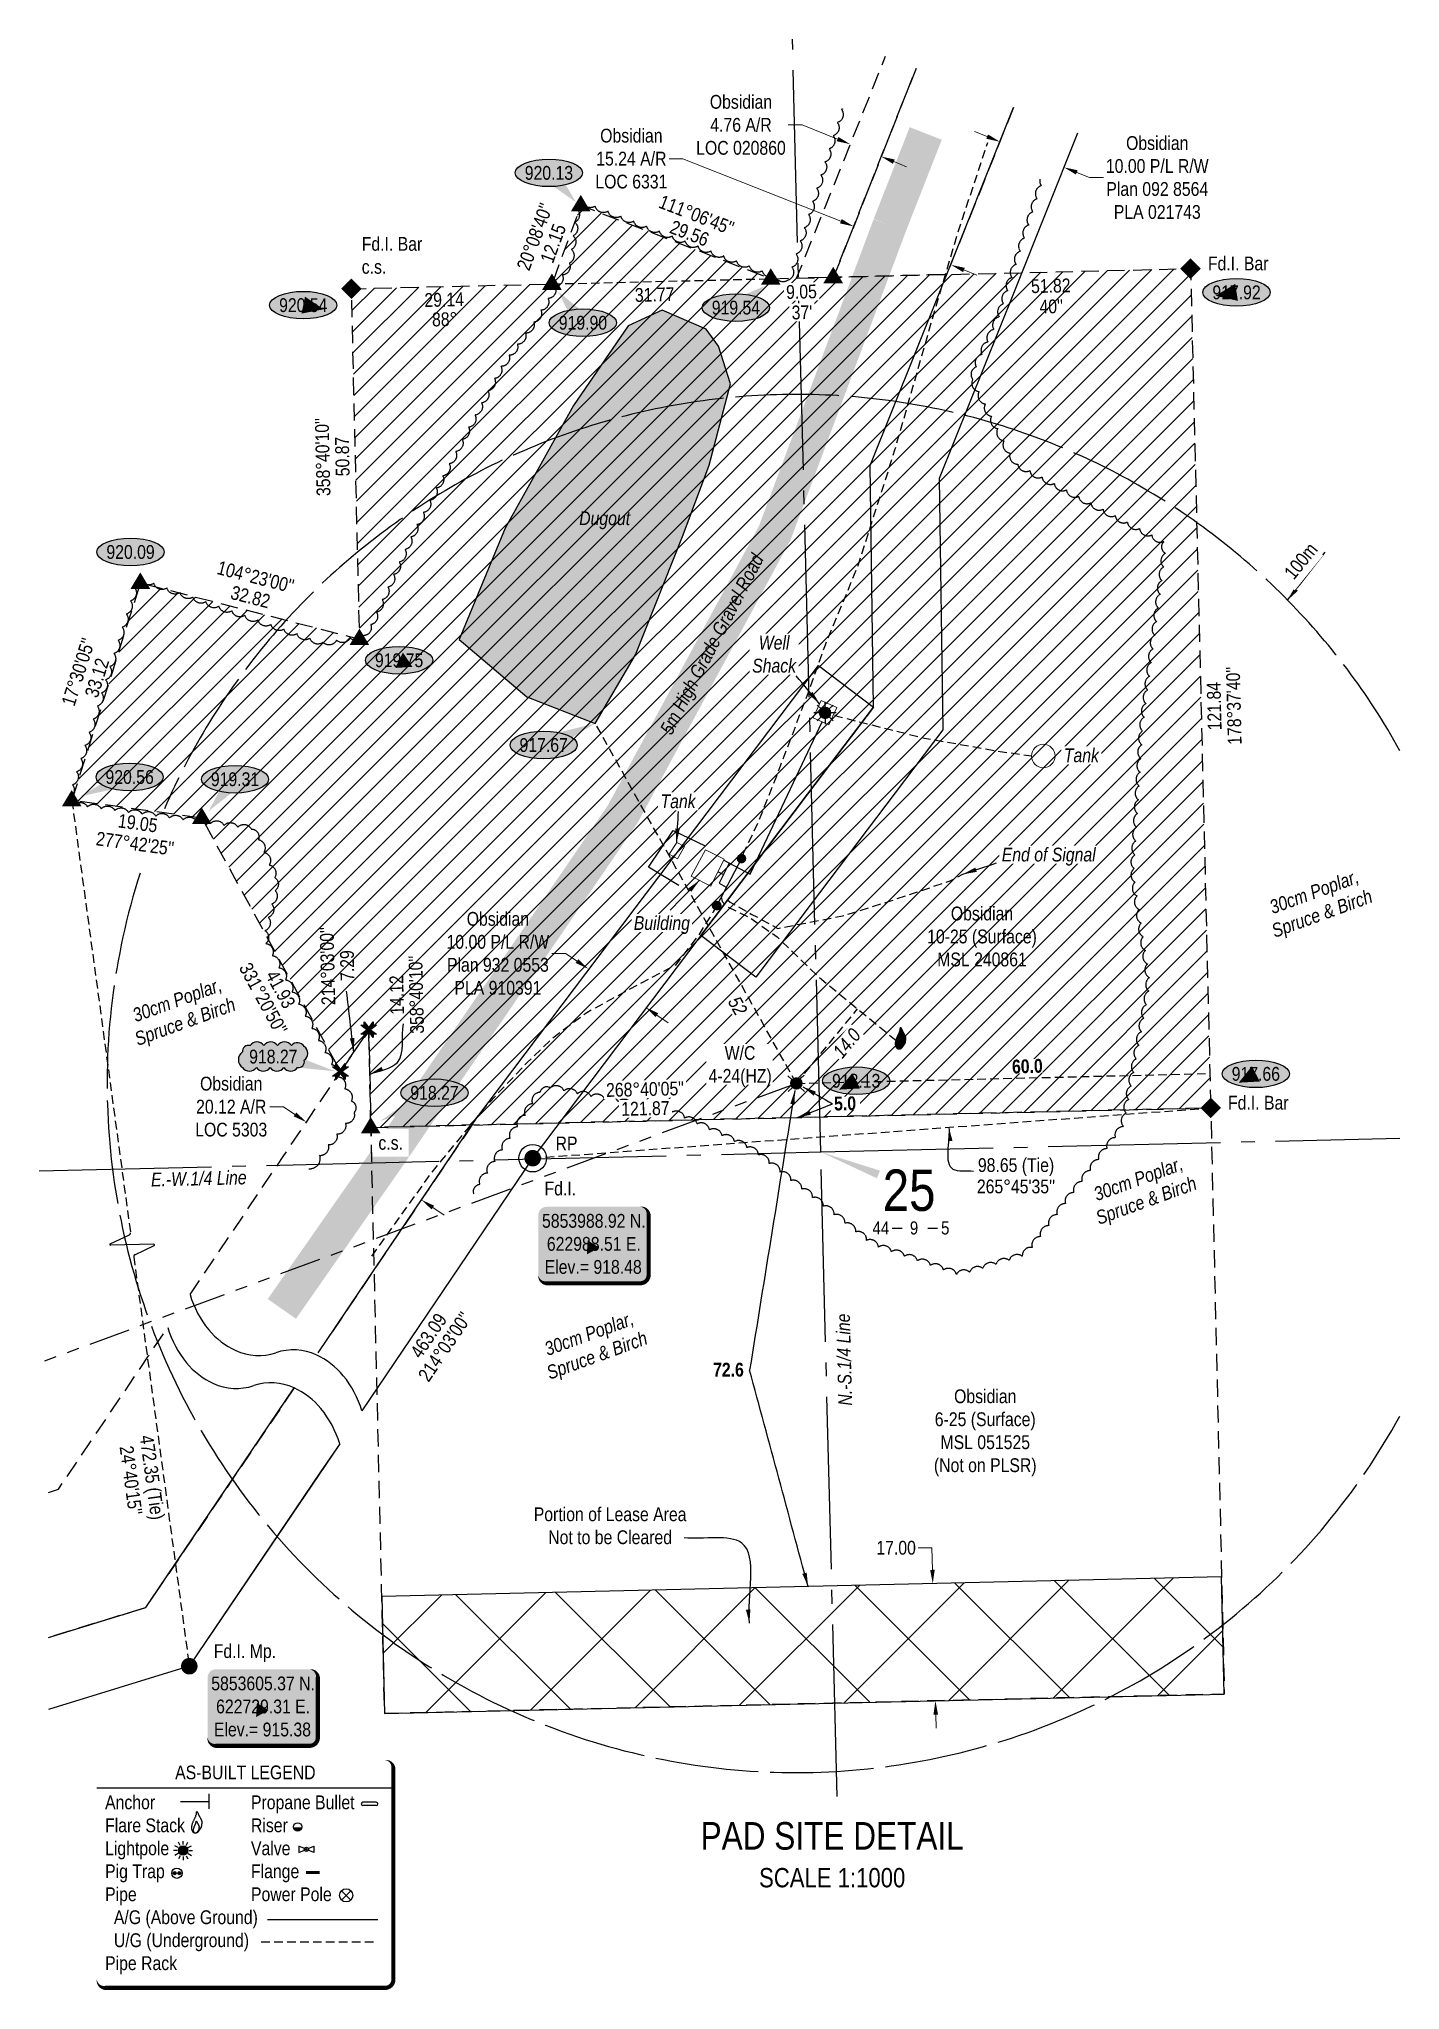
# Model space of a CAD drawing. Extents: x 621851 to 625846, y 5849674 to 5854914.
# Drawn here: x 624859 to 625846, y 5851678 to 5853093 of the extents above; entities that cross this region are included whole.
import ezdxf
from ezdxf.enums import TextEntityAlignment as Align

# ---------------------------------------------------------------- set-up
doc = ezdxf.new("R2010")
doc.units = 0
doc.header["$LTSCALE"] = 5
doc.header["$PDMODE"] = 34
doc.header["$PDSIZE"] = 0.03
for name, pattern in [('0', [1, 1, 0]), ('foc-ACCESSROAD', [3.75, 2.5, -1.25]), ('foc-BUFFER', [16.75, 15, -1.75]), ('foc-DRILLPATH', [14.75, 6, -1.75, 1.75, -1.75, 1.75, -1.75]), ('foc-QUARTERLINE', [33, 25, -3, 2, -3]), ('foc-TIELINE', [1.875, 1.25, -0.625]), ('POWERLINE5', [7.8, 2.4, -0.6, 0.6, -0.6, 0.6, -0.6, 2.4]), ('UG_PIPE', [1.875, 1.25, -0.625])]:
    doc.linetypes.add(name, pattern=pattern)
doc.layers.get('Defpoints').update_dxf_attribs({"color": 9})
for name, color, linetype in [('10', 1, 'Continuous'), ('35', 37, 'Continuous'), ('9', 3, 'Continuous'), ('AS-FENCE', 48, 'foc-FENCE'), ('AS-PIPE-UG', 44, 'UG_PIPE'), ('AS-PIPE-UG-T', 44, 'Continuous'), ('AS-POWER-EXISTING', 72, 'POWERLINE5'), ('AS-ROADS', 254, 'Continuous'), ('AS-SYMBOL', 7, 'Continuous'), ('AUX-BUFFER', 7, 'foc-BUFFER'), ('C-AR', 13, 'foc-ACCESSROAD'), ('C-RW', 13, 'Continuous'), ('C-WS', 13, 'foc-ACCESSROAD'), ('C-WS-S', 13, 'Continuous'), ('CG-NOTES', 7, 'Continuous'), ('DETAIL-T', 7, 'Continuous'), ('L-BD', 7, 'Continuous'), ('L-MON', 1, 'Continuous'), ('L-MON-T', 1, 'Continuous'), ('L-QSEC', 8, 'foc-QUARTERLINE'), ('L-SECLBL', 7, 'Continuous'), ('L-TIE', 7, 'foc-TIELINE'), ('P-ELEVATION', 7, 'Continuous'), ('P-PDRILLPATH', 12, 'foc-DRILLPATH'), ('P-PROPOSED', 10, 'Continuous'), ('P-PROPOSED-EXISTING-H', 59, 'Continuous'), ('T-BUSH', 110, '0'), ('T-BUSH-T', 110, 'Continuous'), ('T-EXISTING TFA-T', 220, 'Continuous'), ('T-TIE', 201, 'foc-TIELINE'), ('T-WATER', 160, 'Continuous'), ('T-WATER-H', 133, 'Continuous'), ('T-WATER-T', 170, 'Continuous')]:
    doc.layers.add(name, color=color, linetype=linetype)
for name, color, linetype, lineweight in [('AS-GENERAL', 48, 'Continuous', 18), ('C-AR-T', 13, 'Continuous', 9), ('C-RW-T', 13, 'Continuous', 9), ('C-WS-T', 13, 'Continuous', 9), ('T-TEXT', 48, 'Continuous', 18), ('T-TIE-T', 201, 'Continuous', 18)]:
    doc.layers.add(name, color=color, linetype=linetype, lineweight=lineweight)
doc.layers.add('AS-PIPE-AG', color=7, linetype='Continuous', true_color=0x7d00fa)
doc.styles.add('80', font='ARIALN.TTF', dxfattribs={"height": 10})
doc.styles.add('80CG', font='ARIALN.TTF', dxfattribs={"height": 10})
doc.styles.add('80L', font='ARIALN.TTF', dxfattribs={"height": 10})
doc.styles.add('80LS', font='ARIALNI.TTF', dxfattribs={"height": 10})
doc.styles.add('foc-LtypeFont', font='ARIALN.TTF', dxfattribs={"height": 7.35})
doc.styles.add('SIMPLEX', font='ARIALN.TTF')
doc.linetypes.add('foc-FENCE', pattern='A,10,-1,["X",foc-LtypeFont,S=0.2,R=0,X=-0.625,Y=-0.75],-1.24', length=12.24)
doc.dimstyles.new('CG2011', dxfattribs={"dimscale": 5, "dimtxt": 9, "dimasz": 2, "dimexe": 0.2, "dimexo": 0.0625, "dimgap": 0.5, "dimtad": 0, "dimtih": 1, "dimtoh": 1, "dimzin": 0, "dimdsep": 46, "dimtxsty": '80CG', "dimcen": 0.1, "dimse1": 1, "dimse2": 1, "dimclrd": 256, "dimclrt": 256, "dimaunit": 1, "dimadec": 4, "dimazin": 0, "dimtfac": 0.06, "dimtofl": 0, "dimtmove": 0, "dimatfit": 1, "dimfxl": 0.2, "dimtolj": 1, "dimtzin": 0, "dimlwd": -1, "dimarcsym": 0})
doc.dimstyles.new('Compass 5 000', dxfattribs={"dimscale": 5, "dimtxt": 9, "dimasz": 2, "dimexe": 0.2, "dimexo": 0.0625, "dimgap": 0.5, "dimtad": 0, "dimtih": 1, "dimtoh": 1, "dimzin": 0, "dimdsep": 46, "dimtxsty": '80CG', "dimcen": 0.1, "dimse1": 1, "dimse2": 1, "dimclrd": 256, "dimclrt": 256, "dimaunit": 1, "dimadec": 4, "dimazin": 0, "dimtfac": 0.06, "dimtofl": 0, "dimtmove": 0, "dimatfit": 1, "dimfxl": 0.2, "dimtolj": 1, "dimtzin": 0, "dimlwd": -1, "dimarcsym": 0})

msp = doc.modelspace()

# ---------------------------------------------------------------- texts
at = {"layer": 'C-WS-T', "char_height": 9.99645, "attachment_point": 5, "style": '80CG'}
for s, insert in [('\\A1;Obsidian\\P10-25 (Surface)\\PMSL 240861', (625542.989, 5852441.818)), ('\\A1;Obsidian\\P6-25 (Surface)\\PMSL 051525\\P(Not on PLSR)', (625545.348, 5852081.851))]:
    msp.add_mtext(s, dxfattribs=dict(at, insert=insert))
at = {"layer": 'C-WS-T', "insert": (625273.293, 5852014.354), "char_height": 9.99645, "width": 110.37454, "attachment_point": 5, "style": '80CG'}
msp.add_mtext('Portion of Lease Area\\PNot to be Cleared', dxfattribs=at)
at = {"layer": 'DETAIL-T', "color": 3, "insert": (625434.342, 5851775.695), "char_height": 19.99289, "width": 223.77847, "attachment_point": 5, "style": '80CG'}
msp.add_mtext('PAD SITE DETAIL\\P{\\H0.7x;SCALE 1:1000}', dxfattribs=at)
at = {"layer": 'L-BD', "style": '80L'}
for s, height, rotation, p in [("20°08'40''", 9.9929, 69.8557, (625218.595, 5852949.555)), ("111°06'45''", 9.99289, 338.8876, (625335.991, 5852965.329)), ('12.15', 9.9929, 69.8557, (625231.963, 5852944.651)), ('29.56', 9.9929, 338.8876, (625330.861, 5852952.045)), ('51.82', 9.9929, 1.3729, (625592.875, 5852913.913)), ('29.14', 9.9929, 1.3729, (625152.936, 5852903.869)), ('31.77', 9.9929, 1.3729, (625305.561, 5852907.527)), ("40''", 9.9929, 1.3729, (625593.234, 5852898.928)), ('88°', 9.9929, 1.3729, (625153.277, 5852889.633)), ("358°40'10''", 9.99289, 91.3309, (625064.811, 5852789.732)), ('50.87', 9.9929, 91.3309, (625079.047, 5852790.062)), ("104°23'00''", 9.99289, 345.6165, (625016.225, 5852702.763)), ('32.82', 9.9929, 345.6165, (625012.501, 5852688.244)), ("17°30'05''", 9.9929, 72.4988, (624887.526, 5852633.81)), ('33.12', 9.9929, 72.4988, (624901.107, 5852629.527)), ("178°37'40''", 9.99645, 91.3728, (625725.611, 5852609.306)), ('121.84', 9.9964, 91.3728, (625711.371, 5852608.965)), ('19.05', 9.9929, 352.2928, (624930.769, 5852524.141)), ("277°42'25''", 9.99289, 352.2928, (624928.759, 5852509.287)), ("214°03'00''", 9.99289, 91.3309, (625068.349, 5852420.442)), ("331°20'50''", 9.99289, 298.6522, (625021.811, 5852396.777)), ('7.29', 9.9929, 91.3309, (625082.585, 5852420.773)), ("358°40'10''", 9.99289, 91.3309, (625132.704, 5852399.712)), ('41.93', 9.9929, 298.6522, (625034.307, 5852403.605)), ('14.12', 9.9929, 91.3309, (625118.468, 5852399.381)), ('463.09', 9.9929, 55.9499, (625141.575, 5852152.334)), ("214°03'00''", 9.99289, 55.9499, (625153.374, 5852144.361)), ("24°40'15''", 9.9964, 277.7239, (624925.846, 5852047.405)), ('472.35 (Tie)', 9.99645, 277.7239, (624939.961, 5852049.32))]:
    msp.add_text(s, height=height, rotation=rotation, dxfattribs=at).set_placement(p, align=Align.MIDDLE)
for s, p in [('98.65 (Tie)', (625567.696, 5852274.813)), ("265°45'35''", (625567.651, 5852260.573))]:
    msp.add_text(s, height=9.99289, dxfattribs=at).set_placement(p, align=Align.MIDDLE)
at = {"layer": 'L-MON-T', "insert": (625721.41, 5852326.293), "char_height": 9.9964, "attachment_point": 1, "style": '80L', "bg_fill": 3, "box_fill_scale": 1.1, "bg_fill_color": 256, "bg_fill_transparency": 0}
msp.add_mtext_dynamic_manual_height_columns('Fd.I. Bar', width=44.17706, gutter_width=50, heights=[0], dxfattribs=at)
at = {"layer": 'L-QSEC', "style": '80LS'}
for s, rotation, p in [('E.-W.1/4 Line', 1.38441, (624974.971, 5852266.519)), ('N.-S.1/4 Line', 91.456667, (625442.81, 5852134.922))]:
    msp.add_text(s, height=9.994, rotation=rotation, dxfattribs=at).set_placement(p, align=Align.MIDDLE)
at = {"layer": 'T-BUSH-T', "char_height": 10, "width": 76.21869, "attachment_point": 2, "rotation": 20, "style": '80LS'}
for insert in [(625782.1, 5852479.004), (624957.53, 5852400.571), (625654.6, 5852270.79), (625256.292, 5852158.48)]:
    msp.add_mtext('30cm Poplar,\\PSpruce & Birch', dxfattribs=dict(at, insert=insert))
at = {"layer": 'T-TEXT', "insert": (625342.607, 5852656.328), "char_height": 9.99645, "width": 145.78487, "attachment_point": 2, "rotation": 62.422442, "style": '80LS', "bg_fill": 1, "box_fill_scale": 1.15, "bg_fill_color": 254, "bg_fill_transparency": 0}
msp.add_mtext('5m High Grade Gravel Road', dxfattribs=at)
at = {"layer": 'T-WATER-T', "insert": (625237.54, 5852750.309), "char_height": 9.99645, "attachment_point": 1, "style": '80L'}
msp.add_mtext_dynamic_manual_height_columns('\\pi13.341;{\\fArial Narrow|b0|i1|c0|p34;Dugout}', width=63.497, gutter_width=50, heights=[0], dxfattribs=at)

# ---------------------------------------------------------------- blocks, each defined once
blk = doc.blocks.new('SMONA')
blk.add_hatch(color=255).paths.add_polyline_path([(0, -1.49), (1.49, 0), (0, 1.49), (-1.49, 0)])
blk = doc.blocks.new('SMONAA')
blk.add_blockref('SMONA', (0, 0))
blk = doc.blocks.new('SMONB')
at = {"color": 1}
blk.add_solid([(0, 1.2), (1.2, 0), (-1.2, 0), (0, -1.2)], dxfattribs=at)
blk = doc.blocks.new('SMONBB')
blk.add_blockref('SMONB', (0, 0))
blk = doc.blocks.new('SMONCC')
for name in ['SMONAA', 'SMONBB']:
    blk.add_blockref(name, (0, 0))
blk = doc.blocks.new('FDIBAR')
blk.add_blockref('SMONCC', (0, 0))
blk = doc.blocks.new('STRIA')
blk.add_hatch(color=255).paths.add_polyline_path([(-0.04, 1.52), (-1.47, -0.87), (1.39, -0.87)])
blk = doc.blocks.new('STRIAA')
blk.add_blockref('STRIA', (0, 0))
blk = doc.blocks.new('STRIB')
at = {"color": 1}
blk.add_solid([(-1.12, -0.67), (-0.04, 1.13), (1.04, -0.67)], dxfattribs=at)
blk = doc.blocks.new('STRIBB')
blk.add_blockref('STRIB', (0, 0))
blk = doc.blocks.new('STRICC')
for name in ['STRIAA', 'STRIBB']:
    blk.add_blockref(name, (0, 0))
blk = doc.blocks.new('fdspike')
blk.add_blockref('STRICC', (0, 0))
blk = doc.blocks.new('L-SECLBL')
at = {"layer": '9', "color": 7}
for p, q in [((-5.1, -27.8), (-12.3, -27.8)), ((20.7, -27.8), (13.5, -27.8))]:
    blk.add_line(p, q, dxfattribs=at)
at = {"layer": '10', "color": 2, "style": 'SIMPLEX'}
blk.add_attdef('SEC', text='', height=30, dxfattribs=at).set_placement((0, 0), align=Align.MIDDLE)
at = {"layer": '10', "color": 5, "style": '80L'}
blk.add_attdef('TWP', text='', height=9.5, dxfattribs=at).set_placement((-14.4, -27.4), align=Align.MIDDLE_RIGHT)
blk.add_attdef('RGE', text='', height=9.5, dxfattribs=at).set_placement((3.6, -27.4), align=Align.MIDDLE_CENTER)
blk.add_attdef('MER', text='', height=9.5, dxfattribs=at).set_placement((23.2, -27.4), align=Align.MIDDLE_LEFT)
blk = doc.blocks.new('*D425')
at = {"layer": 'C-AR-T', "transparency": 16777216}
for p, q in [((625412.5, 5853030.6), (625402.5, 5853030.6)), ((625438.2, 5853020.3), (625412.5, 5853030.6)), ((625479.1, 5853004), (625488.3, 5853000.2))]:
    blk.add_line(p, q, dxfattribs=at)
for points in [[(625438.8, 5853021.9), (625437.6, 5853018.8), (625447.5, 5853016.6)], [(625479.7, 5853005.5), (625478.4, 5853002.4), (625469.8, 5853007.7)]]:
    blk.add_solid(points, dxfattribs=at)
at = {"layer": 'Defpoints', "color": 0, "transparency": 16777216}
for p in [(625464.2, 5853058.3), (625486.5, 5853049.4), (625447.5, 5853016.6)]:
    blk.add_point(p, dxfattribs=at)
at = {"layer": 'C-AR-T', "transparency": 16777216, "insert": (625368.2, 5853030.6), "char_height": 10, "attachment_point": 5, "style": '80CG'}
blk.add_mtext('\\A1;Obsidian\\P4.76 A/R\\PLOC 020860', dxfattribs=at)
blk = doc.blocks.new('*D426')
at = {"layer": 'C-AR-T', "transparency": 16777216}
for p, q in [((625326, 5853006.1), (625316, 5853006.1)), ((625440.6, 5852960.7), (625326, 5853006.1)), ((625529.9, 5852925.4), (625539.2, 5852921.7))]:
    blk.add_line(p, q, dxfattribs=at)
for points in [[(625441.2, 5852962.3), (625440, 5852959.2), (625449.9, 5852957)], [(625530.5, 5852926.9), (625529.3, 5852923.8), (625520.6, 5852929.1)]]:
    blk.add_solid(points, dxfattribs=at)
at = {"layer": 'Defpoints', "color": 0, "transparency": 16777216}
for p in [(625482.8, 5853040.1), (625553.5, 5853012.1), (625449.9, 5852957)]:
    blk.add_point(p, dxfattribs=at)
at = {"layer": 'C-AR-T', "transparency": 16777216, "insert": (625288.7, 5853006.1), "char_height": 10, "attachment_point": 5, "style": '80CG'}
blk.add_mtext('\\A1;Obsidian\\P15.24 A/R\\PLOC 6331', dxfattribs=at)
blk = doc.blocks.new('*D427')
at = {"layer": 'C-RW-T', "transparency": 16777216}
for p, q in [((625546.7, 5853022.2), (625537.5, 5853025.9)), ((625611.7, 5852996.1), (625621, 5852992.4)), ((625621, 5852992.4), (625631, 5852992.4))]:
    blk.add_line(p, q, dxfattribs=at)
for points in [[(625547.4, 5853023.7), (625546.1, 5853020.6), (625556, 5853018.4)], [(625612.4, 5852997.7), (625611.1, 5852994.6), (625602.5, 5852999.8)]]:
    blk.add_solid(points, dxfattribs=at)
at = {"layer": 'Defpoints', "color": 0, "transparency": 16777216}
for p in [(625567, 5853045.9), (625613.5, 5853027.3), (625602.5, 5852999.8)]:
    blk.add_point(p, dxfattribs=at)
at = {"layer": 'C-RW-T', "transparency": 16777216, "insert": (625670.1, 5852992.4), "char_height": 10, "attachment_point": 5, "style": '80CG'}
blk.add_mtext('\\A1;Obsidian\\P10.00 P/L R/W\\PPlan 092 8564\\PPLA 021743', dxfattribs=at)
blk = doc.blocks.new('*D428')
at = {"layer": 'C-RW-T', "transparency": 16777216}
for p, q in [((625241, 5852429.6), (625231, 5852429.6)), ((625249.3, 5852424), (625241, 5852429.6)), ((625307.2, 5852384.9), (625315.5, 5852379.3))]:
    blk.add_line(p, q, dxfattribs=at)
for points in [[(625250.2, 5852425.4), (625248.3, 5852422.7), (625257.5, 5852418.4)], [(625308.2, 5852386.2), (625306.3, 5852383.5), (625299, 5852390.5)]]:
    blk.add_solid(points, dxfattribs=at)
at = {"layer": 'Defpoints', "color": 0, "transparency": 16777216}
for p in [(625299, 5852390.5), (625122, 5852217.8), (625163.4, 5852189.8)]:
    blk.add_point(p, dxfattribs=at)
at = {"layer": 'C-RW-T', "transparency": 16777216, "insert": (625191.9, 5852429.6), "char_height": 10, "attachment_point": 5, "style": '80CG'}
blk.add_mtext('\\A1;Obsidian\\P10.00 P/L R/W\\PPlan 932 0553\\PPLA 910391', dxfattribs=at)
blk = doc.blocks.new('*D429')
at = {"layer": 'C-AR-T', "transparency": 16777216}
for p, q in [((625036.5, 5852318.4), (625026.5, 5852318.4)), ((625044.7, 5852312.8), (625036.5, 5852318.4)), ((625144.7, 5852245.3), (625153, 5852239.7))]:
    blk.add_line(p, q, dxfattribs=at)
for points in [[(625045.7, 5852314.2), (625043.8, 5852311.4), (625053, 5852307.2)], [(625145.6, 5852246.6), (625143.8, 5852243.9), (625136.4, 5852250.9)]]:
    blk.add_solid(points, dxfattribs=at)
at = {"layer": 'Defpoints', "color": 0, "transparency": 16777216}
for p in [(625053, 5852307.2), (625000.2, 5852229), (625083.6, 5852172.7)]:
    blk.add_point(p, dxfattribs=at)
at = {"layer": 'C-AR-T', "transparency": 16777216, "insert": (624998.5, 5852318.4), "char_height": 10, "attachment_point": 5, "style": '80CG'}
blk.add_mtext('\\A1;Obsidian\\P20.12 A/R\\PLOC 5303', dxfattribs=at)
blk = doc.blocks.new('GAS')
h = blk.add_hatch(color=255)
h.dxf.hatch_style = 1
edge = h.paths.add_edge_path()
edge.add_arc((0, 0), 0.9, 0, 360)
for p, q in [((-0.81, 0), (-1.62, 0)), ((-0.57, 0.57), (-1.14, 1.14)), ((0, 0.81), (0, 1.62)), ((0.57, 0.57), (1.14, 1.14)), ((1.62, 0), (0.81, 0)), ((-0.57, -0.57), (-1.14, -1.14)), ((0, -0.81), (0, -1.62)), ((1.14, -1.14), (0.57, -0.57))]:
    blk.add_line(p, q)
blk.add_circle((0, 0), 0.8)
blk = doc.blocks.new('TEMP')
h = blk.add_hatch(color=255)
h.dxf.hatch_style = 1
h.paths.add_polyline_path([(0, 0.25), (-0.67, 1.15), (-0.67, 0.67), (-1.15, 0.67), (-0.25, 0), (-1.15, -0.67), (-0.67, -0.67), (-0.67, -1.15), (0, -0.25), (0.67, -1.15), (0.67, -0.67), (1.15, -0.67), (0.25, 0), (1.15, 0.67), (0.67, 0.67), (0.67, 1.15)])
h.paths.add_polyline_path([(0.57, 0.85), (0.57, 0.57), (0.85, 0.57), (0.08, 0), (0.85, -0.57), (0.57, -0.57), (0.57, -0.85), (0, -0.08), (-0.57, -0.85), (-0.57, -0.57), (-0.85, -0.57), (-0.08, 0), (-0.85, 0.57), (-0.57, 0.57), (-0.57, 0.85), (0, 0.08)], flags=16)
h = blk.add_hatch(color=1)
h.dxf.hatch_style = 1
h.paths.add_polyline_path([(0, 0.08), (-0.57, 0.85), (-0.57, 0.57), (-0.85, 0.57), (-0.08, 0), (-0.85, -0.57), (-0.57, -0.57), (-0.57, -0.85), (0, -0.08), (0.57, -0.85), (0.57, -0.57), (0.85, -0.57), (0.08, 0), (0.85, 0.57), (0.57, 0.57), (0.57, 0.85)])
at = {"color": 1}
for p, q in [((-0.08, 0), (0.08, 0)), ((0, 0.08), (0, -0.08))]:
    blk.add_line(p, q, dxfattribs=at)
at = {"color": 255, "flags": 128}
blk.add_lwpolyline([(-0.25, 0), (-1.15, 0.67), (-0.67, 0.67), (-0.67, 1.15), (0, 0.25), (0.67, 1.15), (0.67, 0.67), (1.15, 0.67), (0.25, 0), (1.15, -0.67), (0.67, -0.67), (0.67, -1.15), (0, -0.25), (-0.67, -1.15), (-0.67, -0.67), (-1.15, -0.67)], close=True, dxfattribs=at)
at = {"color": 1, "flags": 128}
blk.add_lwpolyline([(-0.08, 0), (-0.85, 0.57), (-0.57, 0.57), (-0.57, 0.85), (0, 0.08), (0.57, 0.85), (0.57, 0.57), (0.85, 0.57), (0.08, 0), (0.85, -0.57), (0.57, -0.57), (0.57, -0.85), (0, -0.08), (-0.57, -0.85), (-0.57, -0.57), (-0.85, -0.57)], close=True, dxfattribs=at)
blk = doc.blocks.new('WC')
at = {"layer": 'L-MON'}
h = blk.add_hatch(color=255, dxfattribs=at)
h.dxf.hatch_style = 1
edge = h.paths.add_edge_path()
edge.add_arc((0, 0), 0.9, 0, 360)
at = {"layer": 'L-MON', "color": 240, "flags": 128}
for points in [[(-0.62, 0.5), (-1.23, 1.12)], [(0.52, 0.61), (1.13, 1.21)], [(-1.18, -1.18), (-0.56, -0.57)], [(1.16, -1.18), (0.56, -0.57)]]:
    blk.add_lwpolyline(points, dxfattribs=at)
at = {"layer": 'L-MON', "color": 240}
for radius in [0.8, 0.373]:
    blk.add_circle((0, 0), radius, dxfattribs=at)
blk = doc.blocks.new('we')
at = {"layer": 'P-ELEVATION'}
h = blk.add_hatch(color=111, dxfattribs=at)
h.dxf.hatch_style = 1
edge = h.paths.add_edge_path()
edge.add_ellipse((0, 0), major_axis=(-24.4, 0), ratio=0.410256, start_angle=0, end_angle=360)
at = {"layer": 'P-ELEVATION', "color": 7, "flags": 128}
blk.add_lwpolyline([(0, 0, 12.5, 0, 0), (-12.4, -6.4, 0, 0, 0)], format="xyseb", dxfattribs=at)
at = {"layer": 'P-ELEVATION', "color": 7}
blk.add_ellipse((0, 0), major_axis=(-24.4, 0), ratio=0.410256, dxfattribs=at)
at = {"layer": 'P-ELEVATION', "style": '80'}
blk.add_attdef('ELEVATION', text='', height=10, dxfattribs=at).set_placement((0, 0), align=Align.MIDDLE_CENTER)
blk = doc.blocks.new('*U521')
at = {"layer": 'P-ELEVATION'}
h = blk.add_hatch(color=111, dxfattribs=at)
h.dxf.hatch_style = 1
edge = h.paths.add_edge_path()
edge.add_ellipse((0, 0), major_axis=(-24.4, 0), ratio=0.410256, start_angle=0, end_angle=360)
at = {"layer": 'P-ELEVATION', "color": 7, "flags": 128}
blk.add_lwpolyline([(0, 0, 12.5, 0, 0), (-15.2, -2.5, 0, 0, 0)], format="xyseb", dxfattribs=at)
at = {"layer": 'P-ELEVATION', "color": 7}
blk.add_ellipse((0, 0), major_axis=(-24.4, 0), ratio=0.410256, dxfattribs=at)
at = {"layer": 'P-ELEVATION', "style": '80'}
blk.add_attdef('ELEVATION', text='', height=10, dxfattribs=at).set_placement((0, 0), align=Align.MIDDLE_CENTER)
blk = doc.blocks.new('*U522')
at = {"layer": 'P-ELEVATION'}
h = blk.add_hatch(color=111, dxfattribs=at)
h.dxf.hatch_style = 1
edge = h.paths.add_edge_path()
edge.add_ellipse((0, 0), major_axis=(-24.4, 0), ratio=0.410256, start_angle=0, end_angle=360)
at = {"layer": 'P-ELEVATION', "color": 7, "flags": 128}
blk.add_lwpolyline([(0, 0, 12.5, 0, 0), (20.7, 15.5, 0, 0, 0)], format="xyseb", dxfattribs=at)
at = {"layer": 'P-ELEVATION', "color": 7}
blk.add_ellipse((0, 0), major_axis=(-24.4, 0), ratio=0.410256, dxfattribs=at)
at = {"layer": 'P-ELEVATION', "style": '80'}
blk.add_attdef('ELEVATION', text='', height=10, dxfattribs=at).set_placement((0, 0), align=Align.MIDDLE_CENTER)
blk = doc.blocks.new('*U523')
at = {"layer": 'P-ELEVATION'}
h = blk.add_hatch(color=111, dxfattribs=at)
h.dxf.hatch_style = 1
edge = h.paths.add_edge_path()
edge.add_ellipse((0, 0), major_axis=(-24.4, 0), ratio=0.410256, start_angle=0, end_angle=360)
at = {"layer": 'P-ELEVATION', "color": 7, "flags": 128}
blk.add_lwpolyline([(0, 0, 12.5, 0, 0), (19.6, -21.3, 0, 0, 0)], format="xyseb", dxfattribs=at)
at = {"layer": 'P-ELEVATION', "color": 7}
blk.add_ellipse((0, 0), major_axis=(-24.4, 0), ratio=0.410256, dxfattribs=at)
at = {"layer": 'P-ELEVATION', "style": '80'}
blk.add_attdef('ELEVATION', text='', height=10, dxfattribs=at).set_placement((0, 0), align=Align.MIDDLE_CENTER)
blk = doc.blocks.new('*U524')
at = {"layer": 'P-ELEVATION'}
h = blk.add_hatch(color=111, dxfattribs=at)
h.dxf.hatch_style = 1
edge = h.paths.add_edge_path()
edge.add_ellipse((0, 0), major_axis=(-24.4, 0), ratio=0.410256, start_angle=0, end_angle=360)
at = {"layer": 'P-ELEVATION', "color": 7, "flags": 128}
blk.add_lwpolyline([(0, 0, 12.5, 0, 0), (-17.8, 22.5, 0, 0, 0)], format="xyseb", dxfattribs=at)
at = {"layer": 'P-ELEVATION', "color": 7}
blk.add_ellipse((0, 0), major_axis=(-24.4, 0), ratio=0.410256, dxfattribs=at)
at = {"layer": 'P-ELEVATION', "style": '80'}
blk.add_attdef('ELEVATION', text='', height=10, dxfattribs=at).set_placement((0, 0), align=Align.MIDDLE_CENTER)
blk = doc.blocks.new('*U525')
at = {"layer": 'P-ELEVATION'}
h = blk.add_hatch(color=111, dxfattribs=at)
h.dxf.hatch_style = 1
edge = h.paths.add_edge_path()
edge.add_ellipse((0, 0), major_axis=(-24.4, 0), ratio=0.410256, start_angle=0, end_angle=360)
at = {"layer": 'P-ELEVATION', "color": 7, "flags": 128}
blk.add_lwpolyline([(0, 0, 12.5, 0, 0), (14.9, -3, 0, 0, 0)], format="xyseb", dxfattribs=at)
at = {"layer": 'P-ELEVATION', "color": 7}
blk.add_ellipse((0, 0), major_axis=(-24.4, 0), ratio=0.410256, dxfattribs=at)
at = {"layer": 'P-ELEVATION', "style": '80'}
blk.add_attdef('ELEVATION', text='', height=10, dxfattribs=at).set_placement((0, 0), align=Align.MIDDLE_CENTER)
blk = doc.blocks.new('*U526')
at = {"layer": 'P-ELEVATION'}
h = blk.add_hatch(color=111, dxfattribs=at)
h.dxf.hatch_style = 1
edge = h.paths.add_edge_path()
edge.add_ellipse((0, 0), major_axis=(-24.4, 0), ratio=0.410256, start_angle=0, end_angle=360)
at = {"layer": 'P-ELEVATION', "color": 7, "flags": 128}
blk.add_lwpolyline([(0, 0, 12.5, 0, 0), (9.7, -4.8, 0, 0, 0)], format="xyseb", dxfattribs=at)
at = {"layer": 'P-ELEVATION', "color": 7}
blk.add_ellipse((0, 0), major_axis=(-24.4, 0), ratio=0.410256, dxfattribs=at)
at = {"layer": 'P-ELEVATION', "style": '80'}
blk.add_attdef('ELEVATION', text='', height=10, dxfattribs=at).set_placement((0, 0), align=Align.MIDDLE_CENTER)
blk = doc.blocks.new('*U527')
at = {"layer": 'P-ELEVATION'}
h = blk.add_hatch(color=111, dxfattribs=at)
h.dxf.hatch_style = 1
edge = h.paths.add_edge_path()
edge.add_ellipse((0, 0), major_axis=(-24.4, 0), ratio=0.410256, start_angle=0, end_angle=360)
at = {"layer": 'P-ELEVATION', "color": 7, "flags": 128}
blk.add_lwpolyline([(0, 0, 12.5, 0, 0), (17.5, -2.4, 0, 0, 0)], format="xyseb", dxfattribs=at)
at = {"layer": 'P-ELEVATION', "color": 7}
blk.add_ellipse((0, 0), major_axis=(-24.4, 0), ratio=0.410256, dxfattribs=at)
at = {"layer": 'P-ELEVATION', "style": '80'}
blk.add_attdef('ELEVATION', text='', height=10, dxfattribs=at).set_placement((0, 0), align=Align.MIDDLE_CENTER)
blk = doc.blocks.new('*U528')
at = {"layer": 'P-ELEVATION'}
h = blk.add_hatch(color=111, dxfattribs=at)
h.dxf.hatch_style = 1
edge = h.paths.add_edge_path()
edge.add_ellipse((0, 0), major_axis=(-24.4, 0), ratio=0.410256, start_angle=0, end_angle=360)
at = {"layer": 'P-ELEVATION', "color": 7, "flags": 128}
blk.add_lwpolyline([(0, 0, 12.5, 0, 0), (-35.9, -14.1, 0, 0, 0)], format="xyseb", dxfattribs=at)
at = {"layer": 'P-ELEVATION', "color": 7}
blk.add_ellipse((0, 0), major_axis=(-24.4, 0), ratio=0.410256, dxfattribs=at)
at = {"layer": 'P-ELEVATION', "style": '80'}
blk.add_attdef('ELEVATION', text='', height=10, dxfattribs=at).set_placement((0, 0), align=Align.MIDDLE_CENTER)
blk = doc.blocks.new('*U529')
at = {"layer": 'P-ELEVATION'}
h = blk.add_hatch(color=111, dxfattribs=at)
h.dxf.hatch_style = 1
edge = h.paths.add_edge_path()
edge.add_ellipse((0, 0), major_axis=(-24.4, 0), ratio=0.410256, start_angle=0, end_angle=360)
at = {"layer": 'P-ELEVATION', "color": 7, "flags": 128}
blk.add_lwpolyline([(0, 0, 12.5, 0, 0), (-19.2, -23.3, 0, 0, 0)], format="xyseb", dxfattribs=at)
at = {"layer": 'P-ELEVATION', "color": 7}
blk.add_ellipse((0, 0), major_axis=(-24.4, 0), ratio=0.410256, dxfattribs=at)
at = {"layer": 'P-ELEVATION', "style": '80'}
blk.add_attdef('ELEVATION', text='', height=10, dxfattribs=at).set_placement((0, 0), align=Align.MIDDLE_CENTER)
blk = doc.blocks.new('*U531')
at = {"layer": 'P-ELEVATION'}
h = blk.add_hatch(color=111, dxfattribs=at)
h.dxf.hatch_style = 1
edge = h.paths.add_edge_path()
edge.add_ellipse((0, 0), major_axis=(-24.4, 0), ratio=0.410256, start_angle=0, end_angle=360)
at = {"layer": 'P-ELEVATION', "color": 7, "flags": 128}
blk.add_lwpolyline([(0, 0, 12.5, 0, 0), (-39.6, -20.7, 0, 0, 0)], format="xyseb", dxfattribs=at)
at = {"layer": 'P-ELEVATION', "color": 7}
blk.add_ellipse((0, 0), major_axis=(-24.4, 0), ratio=0.410256, dxfattribs=at)
at = {"layer": 'P-ELEVATION', "style": '80'}
blk.add_attdef('ELEVATION', text='', height=10, dxfattribs=at).set_placement((0, 0), align=Align.MIDDLE_CENTER)
blk = doc.blocks.new('*U530')
at = {"layer": 'P-ELEVATION'}
h = blk.add_hatch(color=111, dxfattribs=at)
h.dxf.hatch_style = 1
edge = h.paths.add_edge_path()
edge.add_arc((-17.4, -4.5), 6.1, 215, 325)
edge.add_arc((-7.4, -4.5), 6.1, 215, 325)
edge.add_arc((2.6, -4.5), 6.1, 215, 325)
edge.add_arc((12.7, -4.5), 6.1, 215, 325)
edge.add_arc((18.1, -3.7), 4.32, 263.4336, 373.4336)
edge.add_arc((18.8, 2.3), 6.1, 305, 415)
edge.add_arc((17.5, 4.4), 5.69, 30.6955, 140.6955)
edge.add_arc((8.1, 4.5), 6.1, 35, 145)
edge.add_arc((-1.9, 4.5), 6.1, 35, 145)
edge.add_arc((-11.9, 4.5), 6.1, 35, 145)
edge.add_arc((-18, 3.8), 4.33, 75.4261, 185.4261)
edge.add_arc((-18.4, -2.3), 6.96, 125, 235)
at = {"color": 240, "flags": 128}
blk.add_lwpolyline([(-22.4, -8, 0.520567), (-12.3, -8, 0.520567), (-2.4, -8, 0.520567), (7.6, -8, 0.520567), (17.6, -8, 0.520567), (22.4, -2.7, 0.520567), (22.4, 7.3, 0.520567), (13.1, 8, 0.520567), (3.1, 8, 0.520567), (-6.9, 8, 0.520567), (-16.9, 8, 0.520567), (-22.4, 3.4, 0.520567)], format="xyb", close=True, dxfattribs=at)
at = {"layer": 'P-ELEVATION', "color": 240, "flags": 128}
blk.add_lwpolyline([(0, 0, 12.5, 0, 0), (45, -10.7, 0, 0, 0)], format="xyseb", dxfattribs=at)
at = {"layer": 'P-ELEVATION', "color": 240, "style": '80'}
blk.add_attdef('ELEVATION', text='', height=10, dxfattribs=at).set_placement((0, 0), align=Align.MIDDLE_CENTER)
blk = doc.blocks.new('FLARE')
h = blk.add_hatch(color=255)
h.dxf.hatch_style = 1
h.paths.add_polyline_path([(0.16, 2.41, 0.114147), (0.13, 2.43), (0.11, 2.44, 0.261551), (0.01, 2.42), (0, 2.41, 0.131268), (-0.03, 2.37), (-0.04, 2.35, 0.041497), (-0.05, 2.33), (-0.05, 2.29, 0.015174), (-0.05, 2.29), (-0.06, 2.24, 0.004376), (-0.06, 2.24), (-0.07, 2.18), (-0.08, 2.11), (-0.09, 2.05), (-0.1, 1.98), (-0.12, 1.91), (-0.14, 1.83), (-0.17, 1.76), (-0.19, 1.68), (-0.22, 1.61), (-0.26, 1.53), (-0.29, 1.46), (-0.32, 1.39), (-0.36, 1.32), (-0.39, 1.25, 0.000505), (-0.39, 1.25), (-0.43, 1.18, 0.002398), (-0.43, 1.18), (-0.46, 1.1, 0.004177), (-0.46, 1.1), (-0.5, 1.03, 0.005735), (-0.5, 1.03), (-0.53, 0.95, 0.006994), (-0.53, 0.95), (-0.56, 0.87, 0.00791), (-0.57, 0.87), (-0.6, 0.78, 0.008323), (-0.6, 0.78), (-0.63, 0.69, 0.008095), (-0.63, 0.68), (-0.66, 0.59, 0.008067), (-0.66, 0.59), (-0.68, 0.49, 0.008387), (-0.68, 0.49), (-0.7, 0.39, 0.009056), (-0.71, 0.38), (-0.72, 0.28, 0.010123), (-0.72, 0.28), (-0.74, 0.18, 0.011689), (-0.74, 0.18), (-0.75, 0.08, 0.013925), (-0.75, 0.08), (-0.75, -0.02, 0.016488), (-0.75, -0.02), (-0.75, -0.11, 0.017255), (-0.75, -0.12), (-0.74, -0.2, 0.01735), (-0.74, -0.2), (-0.73, -0.28, 0.017311), (-0.73, -0.29), (-0.71, -0.36, 0.01715), (-0.71, -0.36), (-0.69, -0.43, 0.016886), (-0.69, -0.44), (-0.66, -0.5, 0.016546), (-0.66, -0.5), (-0.63, -0.56, 0.016164), (-0.63, -0.56), (-0.6, -0.61, 0.016329), (-0.6, -0.62), (-0.57, -0.66, 0.018828), (-0.57, -0.67), (-0.54, -0.71, 0.022087), (-0.53, -0.71), (-0.5, -0.75, 0.025345), (-0.49, -0.76), (-0.46, -0.78, 0.028234), (-0.45, -0.79), (-0.42, -0.82, 0.030298), (-0.41, -0.82), (-0.37, -0.84, 0.031129), (-0.36, -0.85), (-0.32, -0.86, 0.030544), (-0.31, -0.87), (-0.27, -0.88, 0.028465), (-0.26, -0.88), (-0.22, -0.89, 0.025311), (-0.21, -0.89), (-0.16, -0.89, 0.02283), (-0.15, -0.89), (-0.11, -0.89, 0.021226), (-0.1, -0.89), (-0.05, -0.88, 0.020401), (-0.04, -0.88), (0, -0.87, 0.020299), (0.01, -0.87), (0.05, -0.85, 0.020911), (0.06, -0.85), (0.11, -0.83, 0.022277), (0.11, -0.83), (0.15, -0.81, 0.023712), (0.16, -0.8), (0.2, -0.78, 0.022408), (0.21, -0.78), (0.24, -0.75, 0.01993), (0.25, -0.74), (0.28, -0.72, 0.017146), (0.28, -0.71), (0.31, -0.68, 0.014211), (0.32, -0.68), (0.35, -0.64, 0.011221), (0.35, -0.64), (0.37, -0.61, 0.008212), (0.38, -0.61), (0.4, -0.57, 0.005172), (0.4, -0.57), (0.42, -0.54, 0.002523), (0.43, -0.54), (0.45, -0.5, 0.001671), (0.45, -0.5), (0.47, -0.47, 0.001229), (0.47, -0.47), (0.49, -0.44, 0.00075), (0.49, -0.44), (0.51, -0.41, 0.00026), (0.51, -0.41), (0.54, -0.37), (0.56, -0.34), (0.58, -0.3), (0.61, -0.27), (0.63, -0.23, 0.001311), (0.63, -0.23), (0.66, -0.19, 0.003726), (0.66, -0.19), (0.69, -0.15, 0.006065), (0.69, -0.14), (0.72, -0.1, 0.008452), (0.72, -0.1), (0.74, -0.05, 0.010991), (0.75, -0.05), (0.77, 0, 0.013767), (0.77, 0), (0.79, 0.05, 0.016839), (0.8, 0.05), (0.81, 0.1, 0.019104), (0.82, 0.11), (0.83, 0.15, 0.016987), (0.83, 0.16), (0.84, 0.21, 0.013636), (0.84, 0.21), (0.85, 0.26, 0.010244), (0.85, 0.27), (0.86, 0.31, 0.006846), (0.86, 0.32), (0.86, 0.37, 0.003419), (0.86, 0.37), (0.86, 0.41), (0.87, 0.46), (0.87, 0.5), (0.88, 0.54), (0.88, 0.59), (0.89, 0.63, 0.001278), (0.89, 0.63), (0.89, 0.67, 0.004735), (0.89, 0.67), (0.9, 0.71, 0.008354), (0.9, 0.72), (0.9, 0.76, 0.012059), (0.9, 0.76), (0.9, 0.8, 0.015712), (0.9, 0.81), (0.9, 0.85, 0.018457), (0.9, 0.85), (0.9, 0.89, 0.018102), (0.9, 0.9), (0.89, 0.94, 0.016533), (0.89, 0.95), (0.88, 0.99, 0.014576), (0.88, 0.99), (0.87, 1.03, 0.012435), (0.86, 1.04), (0.85, 1.08, 0.010283), (0.85, 1.09), (0.83, 1.13, 0.00824), (0.83, 1.13), (0.81, 1.18, 0.00638), (0.81, 1.18), (0.78, 1.23, 0.004735), (0.78, 1.23), (0.76, 1.29, 0.003388), (0.75, 1.29), (0.73, 1.34, 0.002345), (0.73, 1.34), (0.7, 1.4, 0.001492), (0.7, 1.4), (0.67, 1.46, 0.000746), (0.67, 1.46), (0.63, 1.51), (0.6, 1.57), (0.57, 1.62), (0.55, 1.68), (0.52, 1.73), (0.49, 1.78), (0.47, 1.83), (0.45, 1.87), (0.42, 1.92), (0.4, 1.97), (0.38, 2.02), (0.35, 2.08, 0.000332), (0.35, 2.08), (0.33, 2.13, 0.001849), (0.33, 2.13), (0.3, 2.19, 0.0038), (0.3, 2.19), (0.27, 2.24, 0.006473), (0.27, 2.24), (0.25, 2.29, 0.010865), (0.24, 2.3), (0.22, 2.34, 0.019524), (0.22, 2.34), (0.19, 2.38, 0.041077), (0.18, 2.39)])
at = {"color": 48, "flags": 128}
for points in [[(0.11, -0.72), (0.07, -0.74), (0.03, -0.76), (-0.02, -0.77), (-0.07, -0.78), (-0.11, -0.79), (-0.16, -0.79), (-0.2, -0.79), (-0.25, -0.78), (-0.29, -0.77), (-0.32, -0.76), (-0.36, -0.74), (-0.4, -0.71), (-0.43, -0.68), (-0.46, -0.65), (-0.49, -0.61), (-0.52, -0.56), (-0.54, -0.51), (-0.57, -0.46), (-0.59, -0.4), (-0.61, -0.33), (-0.63, -0.26), (-0.64, -0.19), (-0.65, -0.11), (-0.65, -0.02), (-0.65, 0.07), (-0.64, 0.17), (-0.63, 0.27), (-0.61, 0.36), (-0.58, 0.46), (-0.56, 0.56), (-0.53, 0.66), (-0.5, 0.75), (-0.47, 0.83), (-0.44, 0.91), (-0.41, 0.99), (-0.37, 1.06), (-0.34, 1.13), (-0.3, 1.2), (-0.27, 1.27), (-0.23, 1.34), (-0.2, 1.42), (-0.16, 1.49), (-0.13, 1.57), (-0.1, 1.65), (-0.07, 1.73), (-0.04, 1.8), (-0.02, 1.88), (0, 1.96), (0.01, 2.03), (0.02, 2.1), (0.03, 2.17), (0.04, 2.22), (0.05, 2.27), (0.05, 2.31), (0.06, 2.34), (0.08, 2.35), (0.09, 2.34), (0.11, 2.32), (0.13, 2.29), (0.16, 2.25), (0.18, 2.2), (0.21, 2.14), (0.24, 2.09), (0.26, 2.03), (0.29, 1.98), (0.31, 1.93), (0.33, 1.88), (0.36, 1.83), (0.38, 1.78), (0.41, 1.73), (0.43, 1.68), (0.46, 1.63), (0.49, 1.58), (0.52, 1.52), (0.55, 1.47), (0.58, 1.41), (0.61, 1.35), (0.64, 1.3), (0.67, 1.24), (0.69, 1.19), (0.72, 1.14), (0.74, 1.09), (0.75, 1.05), (0.77, 1), (0.78, 0.96), (0.79, 0.92), (0.8, 0.88), (0.8, 0.84), (0.8, 0.8), (0.8, 0.76), (0.8, 0.72), (0.79, 0.68), (0.79, 0.64), (0.78, 0.6), (0.78, 0.56), (0.77, 0.51), (0.77, 0.47), (0.76, 0.42), (0.76, 0.37), (0.76, 0.33), (0.75, 0.28), (0.74, 0.23), (0.73, 0.18), (0.72, 0.13), (0.7, 0.09), (0.68, 0.04), (0.66, 0), (0.63, -0.05), (0.61, -0.09), (0.58, -0.13), (0.55, -0.17), (0.53, -0.21), (0.5, -0.25), (0.48, -0.28), (0.45, -0.32), (0.43, -0.35), (0.41, -0.38), (0.39, -0.42), (0.37, -0.45), (0.34, -0.48), (0.32, -0.51), (0.3, -0.55), (0.27, -0.58), (0.24, -0.61), (0.21, -0.64), (0.18, -0.67), (0.15, -0.7)], [(0.02, -0.75), (-0.01, -0.76), (-0.03, -0.77), (-0.05, -0.78), (-0.08, -0.78), (-0.11, -0.79), (-0.13, -0.79), (-0.16, -0.79), (-0.18, -0.78), (-0.2, -0.78), (-0.23, -0.77), (-0.25, -0.76), (-0.26, -0.74), (-0.28, -0.73), (-0.3, -0.71), (-0.32, -0.69), (-0.33, -0.66), (-0.35, -0.63), (-0.36, -0.6), (-0.37, -0.57), (-0.39, -0.53), (-0.4, -0.49), (-0.4, -0.45), (-0.41, -0.41), (-0.41, -0.36), (-0.41, -0.31), (-0.4, -0.25), (-0.39, -0.2), (-0.38, -0.14), (-0.37, -0.09), (-0.36, -0.03), (-0.34, 0.02), (-0.32, 0.07), (-0.31, 0.12), (-0.29, 0.16), (-0.27, 0.21), (-0.25, 0.25), (-0.23, 0.29), (-0.21, 0.33), (-0.19, 0.37), (-0.17, 0.41), (-0.15, 0.45), (-0.14, 0.49), (-0.12, 0.53), (-0.1, 0.58), (-0.08, 0.62), (-0.07, 0.66), (-0.06, 0.71), (-0.05, 0.75), (-0.04, 0.79), (-0.03, 0.83), (-0.03, 0.87), (-0.02, 0.9), (-0.02, 0.93), (-0.01, 0.95), (-0.01, 0.96), (0, 0.97), (0.01, 0.96), (0.02, 0.95), (0.03, 0.94), (0.04, 0.91), (0.06, 0.88), (0.07, 0.86), (0.09, 0.82), (0.1, 0.79), (0.12, 0.76), (0.13, 0.74), (0.14, 0.71), (0.16, 0.68), (0.17, 0.65), (0.18, 0.63), (0.2, 0.6), (0.21, 0.57), (0.23, 0.54), (0.25, 0.51), (0.26, 0.47), (0.28, 0.44), (0.3, 0.41), (0.31, 0.38), (0.33, 0.35), (0.34, 0.32), (0.36, 0.29), (0.37, 0.27), (0.38, 0.24), (0.39, 0.22), (0.39, 0.19), (0.4, 0.17), (0.4, 0.15), (0.41, 0.13), (0.41, 0.1), (0.41, 0.08), (0.4, 0.06), (0.4, 0.04), (0.4, 0.01), (0.39, -0.01), (0.39, -0.03), (0.39, -0.06), (0.39, -0.08), (0.38, -0.11), (0.38, -0.14), (0.38, -0.16), (0.38, -0.19), (0.37, -0.22), (0.37, -0.24), (0.36, -0.27), (0.35, -0.3), (0.34, -0.32), (0.32, -0.35), (0.31, -0.37), (0.3, -0.4), (0.28, -0.42), (0.27, -0.44), (0.25, -0.46), (0.24, -0.48), (0.22, -0.5), (0.21, -0.52), (0.2, -0.54), (0.19, -0.56), (0.17, -0.58), (0.16, -0.6), (0.15, -0.61), (0.14, -0.63), (0.12, -0.65), (0.11, -0.67), (0.09, -0.69), (0.08, -0.7), (0.06, -0.72), (0.04, -0.74)]]:
    blk.add_lwpolyline(points, close=True, dxfattribs=at)
blk = doc.blocks.new('as-built legend')
blk.add_hatch(color=13).paths.add_polyline_path([(38.3, 16.1), (32.5, 16.1, 0.774597)])
h = blk.add_hatch(color=13)
h.dxf.hatch_style = 1
edge = h.paths.add_edge_path()
edge.add_arc((-47.7, -0.3), 3.41, 0, 360)
at = {"layer": 'AS-SYMBOL'}
h = blk.add_hatch(color=13, dxfattribs=at)
h.dxf.hatch_style = 1
h.paths.add_polyline_path([(-52.7, -16.7, 1), (-54.9, -16.7, 1)])
h = blk.add_hatch(color=13, dxfattribs=at)
h.dxf.hatch_style = 1
h.paths.add_polyline_path([(-51.7, -16.7, 1), (-49.4, -16.7, 1)])
at = {"color": 1}
blk.add_line((-110.3, 45.3), (104.8, 45.3), dxfattribs=at)
at = {"color": 13}
for p, q in [((92.3, 34.7), (82.7, 34.7)), ((92.3, 32.3), (82.7, 32.3)), ((32.5, 16.1), (38.3, 16.1)), ((-51.4, 1.9), (-53.7, 3.1)), ((-49.8, 3.4), (-51.1, 5.7)), ((-47.7, 4), (-47.7, 6.6)), ((-45.5, 3.4), (-44.2, 5.7)), ((-44, 1.9), (-41.7, 3.1)), ((36.2, 2.8), (36.2, -1.6)), ((40.3, 1.2), (36.2, 2.8)), ((43.1, 1.2), (47.2, 2.8)), ((47.2, 2.8), (47.2, -1.6)), ((-52, -0.3), (-54.6, -0.3)), ((-51.4, -2.5), (-53.7, -3.8)), ((-49.8, -4), (-51.1, -6.3)), ((-47.7, -4.6), (-47.7, -7.2)), ((-45.5, -4), (-44.2, -6.3)), ((-44, -2.5), (-41.7, -3.8)), ((-43.4, -0.3), (-40.8, -0.3)), ((36.2, -1.6), (40.3, 0)), ((47.2, -1.6), (43.1, 0))]:
    blk.add_line(p, q, dxfattribs=at)
at = {"color": 1, "flags": 128}
blk.add_lwpolyline([(-104.3, -99.9, 3, 3, 0), (98.8, -99.9, 3, 3, 0.414214), (104.8, -93.9, 3, 3, 0), (104.8, 59.3, 3, 0, 0.414214), (98.8, 65.3, 0, 0, 0), (-104.3, 65.3, 0, 0, 0.414214), (-110.3, 59.3, 0, 0, 0), (-110.3, -93.9, 0, 3, 0.414214)], format="xyseb", close=True, dxfattribs=at)
at = {"color": 13, "flags": 128}
for points in [[(-37.6, 12.7), (-37.8, 12.6), (-38, 12.5), (-38.2, 12.4), (-38.5, 12.4), (-38.7, 12.4), (-38.9, 12.3), (-39.1, 12.4), (-39.4, 12.4), (-39.6, 12.4), (-39.8, 12.5), (-39.9, 12.6), (-40.1, 12.7), (-40.3, 12.9), (-40.4, 13.1), (-40.6, 13.3), (-40.7, 13.5), (-40.8, 13.7), (-41, 14), (-41.1, 14.3), (-41.2, 14.6), (-41.3, 15), (-41.3, 15.4), (-41.4, 15.8), (-41.4, 16.2), (-41.4, 16.6), (-41.3, 17.1), (-41.3, 17.6), (-41.2, 18.1), (-41.1, 18.6), (-40.9, 19.1), (-40.8, 19.6), (-40.6, 20), (-40.5, 20.4), (-40.3, 20.8), (-40.2, 21.2), (-40, 21.6), (-39.8, 22), (-39.6, 22.3), (-39.5, 22.7), (-39.3, 23), (-39.1, 23.4), (-39, 23.8), (-38.8, 24.1), (-38.6, 24.5), (-38.5, 24.9), (-38.4, 25.3), (-38.2, 25.7), (-38.1, 26.1), (-38.1, 26.4), (-38, 26.8), (-38, 27.1), (-37.9, 27.4), (-37.9, 27.7), (-37.9, 27.8), (-37.8, 28), (-37.8, 28), (-37.7, 28), (-37.6, 27.9), (-37.5, 27.7), (-37.3, 27.5), (-37.2, 27.3), (-37.1, 27), (-36.9, 26.7), (-36.8, 26.5), (-36.7, 26.2), (-36.6, 25.9), (-36.5, 25.7), (-36.3, 25.4), (-36.2, 25.2), (-36.1, 25), (-36, 24.7), (-35.8, 24.4), (-35.7, 24.2), (-35.5, 23.9), (-35.4, 23.6), (-35.2, 23.3), (-35.1, 23), (-34.9, 22.8), (-34.8, 22.5), (-34.7, 22.2), (-34.6, 22), (-34.4, 21.8), (-34.4, 21.5), (-34.3, 21.3), (-34.2, 21.1), (-34.2, 20.9), (-34.1, 20.7), (-34.1, 20.5), (-34.1, 20.3), (-34.1, 20.1), (-34.1, 19.9), (-34.2, 19.7), (-34.2, 19.5), (-34.2, 19.3), (-34.2, 19.1), (-34.3, 18.9), (-34.3, 18.6), (-34.3, 18.4), (-34.3, 18.2), (-34.4, 17.9), (-34.4, 17.7), (-34.4, 17.4), (-34.5, 17.2), (-34.5, 17), (-34.6, 16.7), (-34.7, 16.5), (-34.8, 16.3), (-35, 16.1), (-35.1, 15.8), (-35.2, 15.6), (-35.4, 15.4), (-35.5, 15.2), (-35.6, 15.1), (-35.7, 14.9), (-35.9, 14.7), (-36, 14.5), (-36.1, 14.4), (-36.2, 14.2), (-36.3, 14.1), (-36.4, 13.9), (-36.5, 13.7), (-36.7, 13.6), (-36.8, 13.4), (-36.9, 13.2), (-37.1, 13.1), (-37.2, 12.9), (-37.4, 12.8)], [(-38, 12.5), (-38.2, 12.5), (-38.3, 12.4), (-38.4, 12.4), (-38.5, 12.4), (-38.7, 12.4), (-38.8, 12.4), (-38.9, 12.4), (-39, 12.4), (-39.2, 12.4), (-39.3, 12.4), (-39.4, 12.5), (-39.5, 12.6), (-39.5, 12.7), (-39.6, 12.8), (-39.7, 12.9), (-39.8, 13), (-39.9, 13.1), (-39.9, 13.3), (-40, 13.4), (-40.1, 13.6), (-40.1, 13.8), (-40.1, 14), (-40.2, 14.3), (-40.2, 14.5), (-40.2, 14.8), (-40.1, 15), (-40.1, 15.3), (-40, 15.6), (-40, 15.9), (-39.9, 16.1), (-39.8, 16.4), (-39.8, 16.7), (-39.7, 16.9), (-39.6, 17.1), (-39.5, 17.3), (-39.4, 17.5), (-39.3, 17.7), (-39.2, 17.9), (-39.1, 18.1), (-39, 18.3), (-38.9, 18.5), (-38.8, 18.7), (-38.7, 19), (-38.6, 19.2), (-38.5, 19.4), (-38.5, 19.6), (-38.4, 19.8), (-38.4, 20), (-38.3, 20.2), (-38.3, 20.4), (-38.3, 20.6), (-38.2, 20.8), (-38.2, 20.9), (-38.2, 21), (-38.2, 21.1), (-38.1, 21.1), (-38.1, 21.1), (-38, 21.1), (-38, 21), (-37.9, 20.9), (-37.8, 20.7), (-37.8, 20.6), (-37.7, 20.4), (-37.6, 20.3), (-37.5, 20.1), (-37.5, 20), (-37.4, 19.8), (-37.3, 19.7), (-37.3, 19.6), (-37.2, 19.4), (-37.1, 19.3), (-37.1, 19.1), (-37, 19), (-36.9, 18.8), (-36.8, 18.7), (-36.7, 18.5), (-36.6, 18.3), (-36.6, 18.2), (-36.5, 18), (-36.4, 17.9), (-36.3, 17.8), (-36.3, 17.6), (-36.2, 17.5), (-36.2, 17.4), (-36.2, 17.3), (-36.1, 17.1), (-36.1, 17), (-36.1, 16.9), (-36.1, 16.8), (-36.1, 16.7), (-36.1, 16.6), (-36.1, 16.5), (-36.1, 16.4), (-36.2, 16.2), (-36.2, 16.1), (-36.2, 16), (-36.2, 15.9), (-36.2, 15.7), (-36.2, 15.6), (-36.2, 15.5), (-36.2, 15.3), (-36.3, 15.2), (-36.3, 15.1), (-36.3, 14.9), (-36.4, 14.8), (-36.4, 14.7), (-36.5, 14.6), (-36.6, 14.4), (-36.7, 14.3), (-36.7, 14.2), (-36.8, 14.1), (-36.9, 14), (-36.9, 13.9), (-37, 13.8), (-37.1, 13.7), (-37.1, 13.6), (-37.2, 13.5), (-37.3, 13.4), (-37.3, 13.3), (-37.4, 13.2), (-37.5, 13.1), (-37.5, 13), (-37.6, 12.9), (-37.7, 12.9), (-37.8, 12.8), (-37.8, 12.7), (-37.9, 12.6)]]:
    blk.add_lwpolyline(points, close=True, dxfattribs=at)
at = {"color": 13, "const_width": 2, "flags": 128}
blk.add_lwpolyline([(41.3, -16.2), (46.3, -16.2), (51.3, -16.2)], dxfattribs=at)
at = {"color": 13}
for centre, radius in [((35.4, 16.9), 3), ((-47.7, -0.3), 3.41), ((41.7, 0.6), 1.56), ((41.7, 0.6), 0.55)]:
    blk.add_circle(centre, radius, dxfattribs=at)
for centre, start, end in [((82.7, 33.5), 90, 270), ((92.3, 33.5), 270, 90)]:
    blk.add_arc(centre, 1.2, start, end, dxfattribs=at)
at = {"layer": 'AS-PIPE-AG', "flags": 128}
blk.add_lwpolyline([(13.4, -50.2), (93.4, -50.2)], dxfattribs=at)
at = {"layer": 'AS-PIPE-UG', "flags": 128}
blk.add_lwpolyline([(9, -66.5), (93.3, -66.5)], dxfattribs=at)
at = {"layer": 'AS-POWER-EXISTING', "linetype": 'Continuous'}
for p, q in [((74, -36.2), (67.1, -29.5)), ((67.1, -36.2), (74, -29.5))]:
    blk.add_line(p, q, dxfattribs=at)
blk.add_circle((70.5, -32.8), 4.8, dxfattribs=at)
at = {"layer": 'AS-SYMBOL', "color": 72}
blk.add_line((-28.9, 29.9), (-28.9, 40.9), dxfattribs=at)
at = {"layer": 'AS-SYMBOL', "color": 72, "flags": 128}
blk.add_lwpolyline([(-49.5, 35.4), (-28.9, 35.4)], dxfattribs=at)
at = {"layer": 'AS-SYMBOL', "color": 13}
for centre, radius in [((-52.2, -16.7), 3.75), ((-53.8, -16.7), 1.12), ((-50.5, -16.7), 1.12)]:
    blk.add_circle(centre, radius, dxfattribs=at)
at = {"insert": (-60.3, 61.4), "char_height": 10, "attachment_point": 1, "style": '80L'}
blk.add_mtext_dynamic_manual_height_columns('\\pi6.8078;AS-BUILT LEGEND', width=114.83, gutter_width=45, heights=[0], dxfattribs=at)
at = {"layer": 'CG-NOTES', "char_height": 10, "attachment_point": 1, "style": '80L'}
for s, insert, width in [('Anchor\\PFlare Stack\\PLightpole\\PPig Trap\\PPipe\\P  A/G (Above Ground)\\P  U/G (Underground)\\PPipe Rack', (-104.3, 39.7), 110.209), ('Propane Bullet\\PRiser\\PValve\\PFlange\\PPower Pole', (1.5, 39.7), 85.182)]:
    blk.add_mtext(s, dxfattribs=dict(at, insert=insert, width=width))
blk = doc.blocks.new('*U555')
at = {"layer": 'P-ELEVATION'}
h = blk.add_hatch(color=111, dxfattribs=at)
h.dxf.hatch_style = 1
edge = h.paths.add_edge_path()
edge.add_ellipse((0, 0), major_axis=(-24.4, 0), ratio=0.410256, start_angle=0, end_angle=360)
at = {"layer": 'P-ELEVATION', "color": 7, "flags": 128}
blk.add_lwpolyline([(0, 0, 12.5, 0, 0), (37.4, 15.7, 0, 0, 0)], format="xyseb", dxfattribs=at)
at = {"layer": 'P-ELEVATION', "color": 7}
blk.add_ellipse((0, 0), major_axis=(-24.4, 0), ratio=0.410256, dxfattribs=at)
at = {"layer": 'P-ELEVATION', "style": '80'}
blk.add_attdef('ELEVATION', text='', height=10, dxfattribs=at).set_placement((0, 0), align=Align.MIDDLE_CENTER)
blk = doc.blocks.new('fdia')
at = {"color": 255, "const_width": 1}
blk.add_lwpolyline([(-0.5, 0, 1), (0.5, 0, 1)], format="xyb", close=True, dxfattribs=at)
blk = doc.blocks.new('Fdiaa')
blk.add_blockref('fdia', (0, 0))
blk = doc.blocks.new('fdib')
at = {"color": 1, "const_width": 1.6}
blk.add_lwpolyline([(-0.4, 0, 1), (0.4, 0, 1)], format="xyb", close=True, dxfattribs=at)
at = {"color": 1}
blk.add_circle((0, 0), 0.8, dxfattribs=at)
blk = doc.blocks.new('Fdibb')
blk.add_blockref('fdib', (0, 0))
blk = doc.blocks.new('fdicc')
for name in ['Fdibb', 'Fdiaa']:
    blk.add_blockref(name, (0, 0))
blk = doc.blocks.new('FDI')
blk.add_blockref('fdicc', (0, 0))
blk = doc.blocks.new('*U461')
h = blk.add_hatch(color=254)
edge = h.paths.add_edge_path()
edge.add_line((-34, -28.5), (34, -28.5))
edge.add_arc((34, -22.5), 6, 270, 360)
edge.add_line((40, -22.5), (40, 21))
edge.add_arc((34, 21), 6, 0, 90)
edge.add_line((34, 27), (-34, 27))
edge.add_arc((-34, 21), 6, 90, 180)
edge.add_line((-40, 21), (-40, -22.5))
edge.add_arc((-34, -22.5), 6, 180, 270)
at = {"color": 1, "flags": 128}
blk.add_lwpolyline([(-34, -28.5, 3, 3, 0), (34, -28.5, 3, 3, 0.414214), (40, -22.5, 3, 3, 0), (40, 21, 3, 0, 0.414214), (34, 27, 0, 0, 0), (-34, 27, 0, 0, 0.414214), (-40, 21, 0, 0, 0), (-40, -22.5, 0, 3, 0.414214)], format="xyseb", close=True, dxfattribs=at)
blk.add_lwpolyline([(-4.8, -7.6, 0, 10, 0), (0, 0, 5, 5, 0)], format="xyseb", dxfattribs=at)
at = {"color": 1, "style": '80'}
blk.add_attdef('ENTER_TEXT_001', (-36, -5), '', height=10, dxfattribs=at)
blk = doc.blocks.new('linebrk')
blk.add_lwpolyline([(0, 0.00175, -0.346152), (-0.00019, 0.0015), (-0.00314, 0.00055, 0.772575), (-0.00312, 0.00036), (0.00312, -0.00036, -0.772575), (0.00314, -0.00055), (0.00019, -0.0015, 0.346152), (0, -0.00175)], format="xyb")
blk = doc.blocks.new('*U557')
at = {"layer": '35', "color": 3}
blk.add_circle((0, 0), 10, dxfattribs=at)
at = {"layer": '35', "color": 3, "style": '80'}
blk.add_attdef('RP_001', (16.6, 5.7), '', height=10, dxfattribs=at)
blk = doc.blocks.new('riser')
h = blk.add_hatch(color=255)
h.dxf.hatch_style = 1
edge = h.paths.add_edge_path()
edge.add_arc((0, 0), 0.7, 0, 360)
blk.add_hatch(color=48).paths.add_polyline_path([(0.58, -0.15), (-0.58, -0.15, 0.774597)])
at = {"color": 48}
blk.add_line((-0.58, -0.15), (0.58, -0.15), dxfattribs=at)
blk.add_circle((0, 0), 0.6, dxfattribs=at)
blk = doc.blocks.new('*D563')
at = {"layer": 'C-WS-T', "transparency": 16777216}
for p, q in [((625506.7, 5851998.4), (625496.7, 5851998.4)), ((625507, 5851982.4), (625506.7, 5851998.4)), ((625509.5, 5851877.5), (625509.7, 5851867.5))]:
    blk.add_line(p, q, dxfattribs=at)
for points in [[(625508.7, 5851982.5), (625505.4, 5851982.4), (625507.3, 5851972.4)], [(625511.1, 5851877.5), (625507.8, 5851877.4), (625509.2, 5851887.5)]]:
    blk.add_solid(points, dxfattribs=at)
at = {"layer": 'Defpoints', "color": 0, "transparency": 16777216}
for p in [(625482.9, 5851971.9), (625507.3, 5851972.4), (625484.9, 5851886.9)]:
    blk.add_point(p, dxfattribs=at)
at = {"layer": 'C-WS-T', "transparency": 16777216, "insert": (625480.7, 5851998.4), "char_height": 10, "attachment_point": 5, "style": '80CG'}
blk.add_mtext('\\A1;17.00', dxfattribs=at)

# ---------------------------------------------------------------- dimensions: what is measured, and where the dimension line sits
at = {"layer": 'C-AR-T'}
for base, p1, p2, angle, text, picture, middle in [((625447.493, 5853016.612), (625486.494, 5853049.4), (625464.211, 5853058.329), 158.162223, 'Obsidian\\P4.76 A/R\\PLOC 020860', '*D425', (625368.236, 5853030.624)), ((625053.033, 5852307.214), (625083.571, 5852172.672), (625000.191, 5852229.02), 145.949725, 'Obsidian\\P20.12 A/R\\PLOC 5303', '*D429', (624998.533, 5852318.413))]:
    dim = msp.add_linear_dim(base=base, p1=p1, p2=p2, angle=angle, text=text, dimstyle='Compass 5 000', dxfattribs=at)
    dim.commit()
    dim.dimension.update_dxf_attribs({"geometry": picture, "text_midpoint": middle, "dimtype": 161})
at = {"layer": 'C-RW-T'}
for base, p1, p2, angle, text, picture, middle in [((625602.455, 5852999.823), (625567.023, 5853045.897), (625613.461, 5853027.287), 338.161688, 'Obsidian\\P10.00 P/L R/W\\PPlan 092 8564\\PPLA 021743', '*D427', (625670.106, 5852992.383)), ((625298.959, 5852390.452), (625121.976, 5852217.82), (625163.391, 5852189.834), 325.950946, 'Obsidian\\P10.00 P/L R/W\\PPlan 932 0553\\PPLA 910391', '*D428', (625191.887, 5852429.636))]:
    dim = msp.add_linear_dim(base=base, p1=p1, p2=p2, angle=angle, text=text, dimstyle='Compass 5 000', dxfattribs=at)
    dim.commit()
    dim.dimension.update_dxf_attribs({"geometry": picture, "text_midpoint": middle, "dimtype": 161})
at = {"layer": 'C-WS-T'}
dim = msp.add_linear_dim(base=(625507.272, 5851972.418), p1=(625484.897, 5851886.906), p2=(625482.923, 5851971.852), angle=91.331476, text='17.00', dimstyle='Compass 5 000', dxfattribs=at)
dim.commit()
dim.dimension.update_dxf_attribs({"geometry": '*D563', "text_midpoint": (625480.73, 5851998.427), "dimtype": 161})

# ---------------------------------------------------------------- hatches: boundary and pattern name
at = {"layer": 'P-PROPOSED-EXISTING-H'}
h = msp.add_hatch(dxfattribs=at)
h.set_pattern_fill('ANSI31', color=256, scale=3.501422, style=0)
h.set_pattern_definition([(45, (4383.078, -1228.093), (-7.86091666, 7.86091666), [])])
h.paths.add_polyline_path([(625099.851, 5852303.364), (625098.204, 5852374.253), (625077.759, 5852344.001), (624977.334, 5852527.795), (624883.008, 5852540.561), (624932.77, 5852698.375), (625091.62, 5852657.638), (625085.716, 5852911.754), (625231.288, 5852915.243), (625252.196, 5852972.242), (625389.97, 5852919.046), (625435.31, 5852920.132), (625694.266, 5852926.339), (625708.856, 5852317.519)])
at = {"layer": 'T-EXISTING TFA-T'}
h = msp.add_hatch(dxfattribs=at)
h.set_pattern_fill('ANSI37', color=256, scale=16.494136)
h.set_pattern_definition([(45, (-2488618.323, -23407261.17), (-37.03039159, 37.03039159), []), (135, (-2488618.323, -23407261.17), (-37.03039159, -37.03039159), [])])
h.paths.add_polyline_path([(625109.733, 5851878.186), (625718.738, 5851892.341), (625716.763, 5851977.287), (625107.758, 5851963.132)])
at = {"layer": 'T-WATER-H'}
h = msp.add_hatch(color=256, dxfattribs=at)
h.dxf.hatch_style = 1
h.paths.add_polyline_path([(625163.721, 5852657.299), (625212.941, 5852615.664), (625262.521, 5852596.494), (625291.631, 5852646.194), (625326.336, 5852733.189), (625345.141, 5852783.799), (625360.716, 5852842.829), (625351.866, 5852870.124), (625342.941, 5852882.474), (625311.111, 5852896.254), (625286.421, 5852884.859), (625246.671, 5852827.029), (625197.226, 5852738.129)])

# ---------------------------------------------------------------- linework, layer by layer
at = {"layer": 'AS-FENCE', "flags": 128}
msp.add_lwpolyline([(625323.048, 5852478.894), (625301.197, 5852492.21), (625318.902, 5852518.745), (625342.192, 5852507.655)], dxfattribs=at)
at = {"layer": 'AS-GENERAL'}
msp.add_lwpolyline([(625426.377, 5852613.134), (625437.638, 5852608.082), (625431.927, 5852595.511), (625420.666, 5852600.564)], close=True, dxfattribs=at)
at = {"layer": 'AS-GENERAL', "flags": 128}
for points in [[(625316.084, 5852501.688), (625321.598, 5852510.16), (625327.266, 5852507.149), (625322.109, 5852498.32)], [(625342.408, 5852504.681), (625332.129, 5852485.589), (625346.436, 5852478.48), (625356.081, 5852497.966)]]:
    msp.add_lwpolyline(points, close=True, dxfattribs=at)
at = {"layer": 'AS-GENERAL'}
msp.add_circle((625587.432, 5852572.804), 8.529, dxfattribs=at)
at = {"layer": 'AS-PIPE-AG', "flags": 128}
for points in [[(625355.749, 5852497.294), (625374.744, 5852487.033), (625427.063, 5852597.694)], [(625368.571, 5852498.393), (625350.641, 5852464.314)], [(625359.699, 5852495.16), (625352.283, 5852480.51), (625357.52, 5852477.712)], [(625351.589, 5852488.89), (625355.518, 5852486.9)]]:
    msp.add_lwpolyline(points, dxfattribs=at)
at = {"layer": 'AS-PIPE-UG', "flags": 128}
for points in [[(625436.026, 5852602.789), (625437.866, 5852601.719), (625501.246, 5852585.764), (625556.166, 5852576.144), (625578.661, 5852573.014)], [(625358.541, 5852468.399), (625360.336, 5852466.759), (625375.666, 5852458.164), (625395.026, 5852447.764), (625441.841, 5852456.794), (625475.141, 5852467.189), (625519.831, 5852482.219), (625529.181, 5852487.134)], [(625353.94, 5852470.584), (625354.581, 5852467.244), (625358.191, 5852463.469), (625374.451, 5852455.789), (625394.331, 5852441.659), (625424.716, 5852412.359), (625483.566, 5852364.124)]]:
    msp.add_lwpolyline(points, dxfattribs=at)
at = {"layer": 'AS-ROADS', "const_width": 24.991, "flags": 128}
for points in [[(625476.071, 5852957.779), (625502.201, 5853024.417)], [(625476.071, 5852957.779), (625392.706, 5852734.609), (625282.626, 5852530.974), (625113.711, 5852284.119)], [(625113.711, 5852284.119), (625035.229, 5852171.733)]]:
    msp.add_lwpolyline(points, dxfattribs=at)
at = {"layer": 'AUX-BUFFER', "color": 251, "linetype": 'foc-BUFFER'}
msp.add_arc((625408.396, 5852335.289), 499.822, 28.863343, 156.503625, dxfattribs=at)
at = {"layer": 'C-AR', "flags": 128}
for points in [[(625495.236, 5853071.478), (625435.31, 5852920.132), (625408.574, 5852919.492), (625473.044, 5853080.371)], [(625565.922, 5853043.151), (625517.411, 5852922.1), (625435.31, 5852920.132), (625495.236, 5853071.478)], [(624968.626, 5852182.062), (625036.621, 5852282.928), (625098.208, 5852374.062), (625099.851, 5852303.364), (625173.042, 5852305.065), (625091.419, 5852184.285), (625060.34, 5852138.295)], [(624865.998, 5852038.636), (624873.183, 5852040.849), (624938.622, 5852137.684), (624952.477, 5852158.186)], [(625044.195, 5852114.404), (624939.987, 5851960.2)], [(624865.998, 5851933.36), (624936.561, 5851955.093), (624936.561, 5851955.093), (624936.561, 5851955.093), (624865.998, 5851933.36)]]:
    msp.add_lwpolyline(points, dxfattribs=at)
at = {"layer": 'C-RW'}
msp.add_line((625077.171, 5852073.921), (625063.315, 5852053.418), dxfattribs=at)
for points in [[(625612.361, 5853024.541), (625566.291, 5852909.582), (625512.019, 5852774.156), (625514.479, 5852591.842), (625418.495, 5852464.723), (625378.949, 5852412.343), (625339.023, 5852442.492), (625416.46, 5852545.048), (625464.224, 5852608.309), (625461.862, 5852783.488), (625511.88, 5852908.298), (625565.922, 5853043.151)], [(625066.532, 5852147.458), (625091.419, 5852184.285), (625160.102, 5852285.908), (625162.818, 5852289.936), (625176.591, 5852310.318), (625414.427, 5852625.311), (625424.329, 5852638.425), (625464.224, 5852608.309), (625416.46, 5852545.048), (625339.023, 5852442.492), (625224.943, 5852291.404), (625221.928, 5852287.4), (625217.27, 5852281.243), (625093.316, 5852097.812)], [(624939.987, 5851960.2), (625044.195, 5852114.404)], [(625077.171, 5852073.92), (624981.848, 5851932.859)], [(625063.312, 5852053.42), (624968.099, 5851912.526), (624865.998, 5851881.078)]]:
    msp.add_lwpolyline(points, dxfattribs=at)
at = {"layer": 'C-RW', "flags": 128}
msp.add_lwpolyline([(624865.998, 5851933.36), (624936.561, 5851955.093), (625044.213, 5852114.396)], dxfattribs=at)
at = {"layer": 'C-RW'}
for centre, radius, start, end in [((625039.614, 5852203.535), 74.164, 196.817667, 219.250658), ((625023.469, 5852179.644), 74.164, 196.817667, 219.250658), ((625024.336, 5852191.053), 54.436, 219.250658, 245.497077), ((625018.372, 5852177.967), 40.054, 245.497077, 288.33024), ((625043.565, 5852101.923), 40.054, 65.497077, 108.33024), ((625037.601, 5852088.837), 54.436, 39.250658, 65.497077), ((625008.191, 5852167.161), 54.436, 219.250658, 245.497077), ((625002.227, 5852154.075), 40.054, 245.497077, 288.33024), ((625027.421, 5852078.031), 40.054, 65.497077, 108.33024), ((625021.456, 5852064.945), 54.436, 39.250658, 65.497077), ((625022.323, 5852076.354), 74.164, 16.817667, 39.250658), ((625006.178, 5852052.462), 74.164, 16.817667, 39.250658)]:
    msp.add_arc(centre, radius, start, end, dxfattribs=at)
at = {"layer": 'L-QSEC'}
for p, q in [((625426.035, 5852285.549), (625405.505, 5853092.922)), ((625426.035, 5852285.549), (625846.127, 5852295.701)), ((624859.113, 5852271.848), (625426.035, 5852285.549)), ((625437.927, 5851817.927), (625426.035, 5852285.549))]:
    msp.add_line(p, q, dxfattribs=at)
at = {"layer": 'L-SECLBL', "flags": 128}
msp.add_lwpolyline([(625426.035, 5852285.549, 0, 5.998, 0), (625467.875, 5852269.26, 0, 0, 0)], format="xyseb", dxfattribs=at)
at = {"layer": 'L-TIE'}
for p, q in [((625231.336, 5852915.234), (625390.116, 5852919.034)), ((624882.936, 5852540.429), (624925.457, 5852226.917)), ((624927.804, 5852209.612), (624968.099, 5851912.526))]:
    msp.add_line(p, q, dxfattribs=at)
at = {"layer": 'P-PROPOSED', "color": 220, "linetype": 'ByBlock', "flags": 128}
msp.add_lwpolyline([(625109.733, 5851878.186), (625718.738, 5851892.341), (625716.763, 5851977.287), (625107.758, 5851963.132)], close=True, dxfattribs=at)
at = {"layer": 'T-BUSH', "flags": 128}
for points in [[(625441.925, 5853042.214, -0.03691055), (625441.089, 5853041.88, -0.52056705), (625438.094, 5853032.343, -0.52056705), (625435.099, 5853022.805, -0.52056705), (625432.105, 5853013.268, -0.52056705), (625429.11, 5853003.731, -0.52056705), (625426.115, 5852994.194, -0.52056705), (625423.12, 5852984.656, -0.52056705), (625420.125, 5852975.119, -0.52056705), (625417.13, 5852965.582, -0.52056705), (625414.135, 5852956.045, -0.52056705), (625411.14, 5852946.507, -0.52056705), (625408.145, 5852936.97, -0.52056705), (625405.15, 5852927.433, -0.52056705), (625402.155, 5852917.896, -0.52056705), (625393.004, 5852921.141, -0.52056705), (625383.681, 5852924.746, -0.52056705), (625374.357, 5852928.351, -0.52056705), (625365.033, 5852931.956, -0.52056705), (625355.709, 5852935.561, -0.52056705), (625346.385, 5852939.166, -0.52056705), (625337.062, 5852942.771, -0.52056705), (625327.738, 5852946.376, -0.52056705), (625318.414, 5852949.981, -0.52056705), (625309.09, 5852953.586, -0.52056705), (625299.767, 5852957.191, -0.52056705), (625290.443, 5852960.796, -0.52056705), (625281.119, 5852964.401, -0.52056705), (625271.795, 5852968.006, -0.52056705), (625262.471, 5852971.611, -0.52056705), (625253.148, 5852975.216, -0.52056705), (625249.087, 5852969.958, -0.52056705), (625247.789, 5852960.046, -0.52056705), (625246.491, 5852950.134, -0.52056705), (625245.194, 5852940.222, -0.52056705), (625243.814, 5852930.339, -0.52056705), (625238.646, 5852921.782, -0.52056705), (625233.479, 5852913.225, -0.52056705), (625228.311, 5852904.668, -0.52056705), (625223.144, 5852896.11, -0.52056705), (625217.93, 5852887.584, -0.52056705), (625211.973, 5852879.557, -0.52056705), (625206.016, 5852871.529, -0.52056705), (625200.059, 5852863.502, -0.52056705), (625194.101, 5852855.474, -0.52056705), (625189.414, 5852846.645, -0.52056705), (625184.728, 5852837.815, -0.52056705), (625180.042, 5852828.985, -0.52056705), (625175.355, 5852820.155, -0.52056705), (625170.669, 5852811.325, -0.52056705), (625165.983, 5852802.495, -0.52056705), (625161.296, 5852793.665, -0.52056705), (625156.61, 5852784.835, -0.52056705), (625151.924, 5852776.005, -0.52056705), (625147.238, 5852767.176, -0.52056705), (625142.551, 5852758.346, -0.52056705), (625137.865, 5852749.516, -0.52056705), (625133.179, 5852740.686, -0.52056705), (625128.724, 5852731.742, -0.52056705), (625124.573, 5852722.648, -0.52056705), (625120.422, 5852713.554, -0.52056705), (625116.271, 5852704.46, -0.52056705), (625112.12, 5852695.366, -0.52056705), (625107.968, 5852686.273, -0.52056705), (625103.817, 5852677.179, -0.52056705), (625099.666, 5852668.085, -0.52056705), (625094.616, 5852660.165, -0.52056705), (625084.756, 5852658.519, -0.52056705), (625074.896, 5852656.873, -0.52056705), (625065.036, 5852655.227, -0.52056705), (625055.581, 5852658.263, -0.52056705), (625046.151, 5852661.58, -0.52056705), (625036.721, 5852664.896, -0.52056705), (625027.291, 5852668.213, -0.52056705), (625017.861, 5852671.53, -0.52056705), (625008.43, 5852674.847, -0.52056705), (624999, 5852678.164, -0.52056705), (624989.57, 5852681.481, -0.52056705), (624980.14, 5852684.797, -0.52056705), (624970.71, 5852688.114, -0.52056705), (624961.28, 5852691.431, -0.52056705), (624951.85, 5852694.748, -0.52056705), (624942.419, 5852698.065, -0.52056705), (624932.989, 5852701.381, -0.52056705), (624928.483, 5852694.848, -0.52056705), (624925.477, 5852685.315, -0.52056705), (624922.471, 5852675.781, -0.52056705), (624919.464, 5852666.247, -0.52056705), (624916.458, 5852656.713, -0.52056705), (624913.452, 5852647.18, -0.52056705), (624910.446, 5852637.646, -0.52056705), (624907.44, 5852628.112, -0.52056705), (624904.433, 5852618.579, -0.52056705), (624901.427, 5852609.045, -0.52056705), (624898.421, 5852599.511, -0.52056705), (624895.415, 5852589.977, -0.52056705), (624892.409, 5852580.444, -0.52056705), (624889.403, 5852570.91, -0.52056705), (624886.396, 5852561.376, -0.52056705), (624883.39, 5852551.843, -0.52056705), (624880.384, 5852542.309, -0.52056705), (624884.364, 5852537.21, -0.52056705), (624894.271, 5852535.872, -0.52056705), (624904.177, 5852534.535, -0.52056705), (624914.084, 5852533.197, -0.52056705), (624923.99, 5852531.859, -0.52056705), (624933.897, 5852530.522, -0.52056705), (624943.804, 5852529.184, -0.52056705), (624953.71, 5852527.847, -0.52056705), (624963.617, 5852526.509, -0.52056705), (624973.523, 5852525.172, -0.52056705), (624983.43, 5852523.834, -0.52056705), (624993.336, 5852522.497, -0.52056705), (625003.243, 5852521.159, -0.52056705), (625013.149, 5852519.821, -0.52056705), (625018.238, 5852512.144, -0.52056705), (625022.179, 5852502.957, -0.52056705), (625026.12, 5852493.771, -0.52056705), (625030.061, 5852484.584, -0.52056705), (625030.413, 5852475.123, -0.52056705), (625027.914, 5852465.444, -0.52056705), (625025.415, 5852455.765, -0.52056705), (625022.916, 5852446.086, -0.52056705), (625023.544, 5852436.792, -0.52056705), (625028.317, 5852428.008, -0.52056705), (625033.089, 5852419.224, -0.52056705), (625037.861, 5852410.441, -0.52056705), (625042.634, 5852401.657, -0.52056705), (625047.406, 5852392.873, -0.52056705), (625052.178, 5852384.09, -0.52056705), (625056.951, 5852375.306, -0.52056705), (625061.723, 5852366.522, -0.52056705), (625066.496, 5852357.739, -0.52056705), (625071.268, 5852348.955, -0.52056705), (625076.04, 5852340.171, -0.52056705), (625080.813, 5852331.387, -0.52056705), (625085.585, 5852322.604, -0.52056705), (625087.619, 5852314.066, -0.52056705), (625081.359, 5852306.272, -0.52056705), (625075.099, 5852298.478, -0.52056705), (625068.839, 5852290.684, -0.52056705), (625062.579, 5852282.89, -0.52056705), (625054.757, 5852273.152)], [(625584.926, 5852991.265, 0.20631297), (625585.99, 5852986.556, 0.52056705), (625582.947, 5852977.034, 0.52056705), (625579.904, 5852967.512, 0.52056705), (625576.861, 5852957.99, 0.52056705), (625573.818, 5852948.468, 0.52056705), (625570.775, 5852938.946, 0.52056705), (625567.732, 5852929.424, 0.52056705), (625564.689, 5852919.902, 0.52056705), (625561.646, 5852910.38, 0.52056705), (625558.603, 5852900.858, 0.52056705), (625555.56, 5852891.336, 0.52056705), (625551.571, 5852882.185, 0.52056705), (625547.326, 5852873.135, 0.52056705), (625543.08, 5852864.085, 0.52056705), (625538.835, 5852855.034, 0.52056705), (625536.337, 5852846.01, 0.52056705), (625540.852, 5852837.092, 0.52056705), (625545.368, 5852828.173, 0.52056705), (625549.883, 5852819.255, 0.52056705), (625554.398, 5852810.336, 0.52056705), (625558.914, 5852801.418, 0.52056705), (625563.429, 5852792.499, 0.52056705), (625568.878, 5852784.498, 0.52056705), (625577.718, 5852779.831, 0.52056705), (625586.558, 5852775.165, 0.52056705), (625595.398, 5852770.498, 0.52056705), (625604.239, 5852765.831, 0.52056705), (625613.079, 5852761.164, 0.52056705), (625621.919, 5852756.498, 0.52056705), (625630.759, 5852751.831, 0.52056705), (625639.6, 5852747.164, 0.52056705), (625648.44, 5852742.497, 0.52056705), (625657.28, 5852737.831, 0.52056705), (625666.121, 5852733.164, 0.52056705), (625674.961, 5852728.497, 0.52056705), (625676.046, 5852719.814, 0.52056705), (625674.757, 5852709.901, 0.52056705), (625673.468, 5852699.988, 0.52056705), (625672.179, 5852690.075, 0.52056705), (625670.889, 5852680.162, 0.52056705), (625669.6, 5852670.249, 0.52056705), (625668.311, 5852660.336, 0.52056705), (625667.022, 5852650.423, 0.52056705), (625665.732, 5852640.51, 0.52056705), (625664.443, 5852630.597, 0.52056705), (625663.154, 5852620.684, 0.52056705), (625661.865, 5852610.771, 0.52056705), (625660.576, 5852600.858, 0.52056705), (625659.475, 5852590.927, 0.52056705), (625658.858, 5852580.95, 0.52056705), (625658.241, 5852570.973, 0.52056705), (625657.624, 5852560.995, 0.52056705), (625657.007, 5852551.018, 0.52056705), (625656.39, 5852541.04, 0.52056705), (625655.774, 5852531.063, 0.52056705), (625655.157, 5852521.086, 0.52056705), (625654.54, 5852511.108, 0.52056705), (625653.923, 5852501.131, 0.52056705), (625653.306, 5852491.153, 0.52056705), (625653.927, 5852481.232, 0.52056705), (625655.435, 5852471.349, 0.52056705), (625656.943, 5852461.467, 0.52056705), (625658.451, 5852451.585, 0.52056705), (625659.959, 5852441.703, 0.52056705), (625661.467, 5852431.821, 0.52056705), (625662.975, 5852421.939, 0.52056705), (625664.483, 5852412.057, 0.52056705), (625664.085, 5852402.207, 0.52056705), (625662.248, 5852392.381, 0.52056705), (625660.411, 5852382.555, 0.52056705), (625658.574, 5852372.728, 0.52056705), (625656.737, 5852362.902, 0.52056705), (625654.9, 5852353.076, 0.52056705), (625653.062, 5852343.25, 0.52056705), (625651.225, 5852333.424, 0.52056705), (625649.388, 5852323.597, 0.52056705), (625647.551, 5852313.771, 0.52056705), (625645.714, 5852303.945, 0.52056705), (625639.712, 5852295.958, 0.52056705), (625633.687, 5852287.982, 0.52056705), (625627.661, 5852280.006, 0.52056705), (625621.635, 5852272.03, 0.52056705), (625615.609, 5852264.054, 0.52056705), (625609.583, 5852256.078, 0.52056705), (625603.558, 5852248.102, 0.52056705), (625597.532, 5852240.125, 0.52056705), (625591.506, 5852232.149, 0.52056705), (625585.48, 5852224.173, 0.52056705), (625579.454, 5852216.197, 0.52056705), (625572.276, 5852209.872, 0.52056705), (625562.711, 5852206.97, 0.52056705), (625553.145, 5852204.067, 0.52056705), (625543.579, 5852201.164, 0.52056705), (625534.013, 5852198.262, 0.52056705), (625524.476, 5852196.697, 0.52056705), (625515.043, 5852200.006, 0.52056705), (625505.611, 5852203.315, 0.52056705), (625496.178, 5852206.625, 0.52056705), (625486.745, 5852209.934, 0.52056705), (625477.312, 5852213.243, 0.52056705), (625467.879, 5852216.552, 0.52056705), (625459.317, 5852221.443, 0.52056705), (625451.474, 5852227.641, 0.52056705), (625443.631, 5852233.839, 0.52056705), (625435.788, 5852240.038, 0.52056705), (625427.946, 5852246.236, 0.52056705), (625420.103, 5852252.435, 0.52056705), (625412.26, 5852258.633, 0.52056705), (625404.417, 5852264.831, 0.52056705), (625396.575, 5852271.03, 0.52056705), (625388.732, 5852277.228, 0.52056705), (625380.889, 5852283.427, 0.52056705), (625372.51, 5852288.762, 0.52056705), (625363.478, 5852293.045, 0.52056705), (625354.446, 5852297.329, 0.52056705), (625345.414, 5852301.613, 0.52056705), (625336.382, 5852305.896, 0.52056705), (625327.349, 5852310.18, 0.52056705), (625318.298, 5852314.403, 0.52056705), (625308.481, 5852316.293, 0.52056705), (625298.665, 5852318.183, 0.52056705), (625288.849, 5852320.073)], [(625249.603, 5852327.723, 0.52056705), (625239.842, 5852329.879, 0.52056705), (625230.081, 5852332.036, 0.52056705), (625222.492, 5852328.872, 0.52056705), (625217.029, 5852320.5, 0.52056705), (625211.566, 5852312.129, 0.52056705), (625206.103, 5852303.757, 0.52056705), (625200.64, 5852295.386, 0.52056705), (625195.176, 5852287.014, 0.52056705), (625189.713, 5852278.642, 0.52056705), (625184.25, 5852270.271, 0.52056705), (625178.787, 5852261.899, 0.52056705), (625174.382, 5852255.15)], [(625288.849, 5852320.073, 0.52977642), (625279.052, 5852322.053, 0.52056705), (625269.235, 5852323.943, 0.52056705), (625259.419, 5852325.833, 0.52056705), (625249.603, 5852327.723)]]:
    msp.add_lwpolyline(points, format="xyb", dxfattribs=at)
at = {"layer": 'T-TIE'}
for q in [(625262.521, 5852596.494), (625452.739, 5852389.39)]:
    msp.add_line((625408.396, 5852335.289), q, dxfattribs=at)
at = {"layer": 'T-WATER', "flags": 128}
msp.add_lwpolyline([(625163.721, 5852657.299), (625212.941, 5852615.664), (625262.521, 5852596.494), (625291.631, 5852646.194), (625326.336, 5852733.189), (625345.141, 5852783.799), (625360.716, 5852842.829), (625351.866, 5852870.124), (625342.941, 5852882.474), (625311.111, 5852896.254), (625286.421, 5852884.859), (625246.671, 5852827.029), (625197.226, 5852738.129)], close=True, dxfattribs=at)

# ---------------------------------------------------------------- block references
at = {"layer": 'AS-SYMBOL'}
for name, p, xscale, yscale, zscale in [('riser', (625368.571, 5852498.393), 4.998223049999998, 4.998223049999998, 4.998223049999998), ('riser', (625350.641, 5852464.314), 4.998223049999998, 4.998223049999998, 4.998223049999998), ('FLARE', (625483.566, 5852364.124), 4.999999999999986, 4.999999999999986, 4.999999999999986)]:
    msp.add_blockref(name, p, dxfattribs=dict(at, xscale=xscale, yscale=yscale, zscale=zscale))
at = {"layer": 'C-WS-S', "xscale": 4.99822304999998, "yscale": 4.99822304999998, "zscale": 4.99822304999998}
msp.add_blockref('GAS', (625429.241, 5852604.105), dxfattribs=at)
at = {"layer": 'CG-NOTES', "xscale": 0.99964461, "yscale": 0.99964461, "zscale": 0.99964461}
for name, p, values in [('*U523', (625228.902, 5852995.829), {'ELEVATION': '920.13'}), ('*U522', (625364.524, 5852898.104), {'ELEVATION': '919.54'}), ('*U525', (625050.742, 5852899.881), {'ELEVATION': '920.54'}), ('*U524', (625253.57, 5852887.095), {'ELEVATION': '919.90'}), ('*U527', (624925.477, 5852720.815), {'ELEVATION': '920.09'}), ('*U526', (625120.257, 5852642.286), {'ELEVATION': '919.75'}), ('*U555', (625225.113, 5852580.769), {'ELEVATION': '917.67'}), ('*U528', (624924.826, 5852557.576), {'ELEVATION': '920.56'}), ('*U529', (625001.253, 5852555.965), {'ELEVATION': '919.31'}), ('*U530', (625029.031, 5852354.77), {'ELEVATION': '918.27'})]:
    msp.add_blockref(name, p, dxfattribs=at).add_auto_attribs(values)
at = {"layer": 'CG-NOTES'}
msp.add_blockref('as-built legend', (625011.319, 5851779.086), dxfattribs=at)
at = {"layer": 'L-MON'}
for name, p, xscale, yscale, zscale in [('fdspike', (625252.196, 5852972.242), 4.998223049999996, 4.998223049999996, 4.998223049999996), ('fdspike', (625231.284, 5852915.232), 4.998223049999996, 4.998223049999996, 4.998223049999996), ('fdspike', (624932.77, 5852698.375), 4.998223049999996, 4.998223049999996, 4.998223049999996), ('fdspike', (625091.653, 5852657.629), 4.998223049999996, 4.998223049999996, 4.998223049999996), ('fdspike', (624883.008, 5852540.561), 4.998223049999996, 4.998223049999996, 4.998223049999996), ('fdspike', (624977.334, 5852527.795), 4.998223049999996, 4.998223049999996, 4.998223049999996), ('TEMP', (625098.204, 5852374.253), 4.998223049999996, 4.998223049999996, 4.998223049999996), ('TEMP', (625077.759, 5852344.001), 4.998223049999996, 4.998223049999996, 4.998223049999996), ('FDI', (625217.146, 5852281.059), 4.998223049999998, 4.998223049999998, 4.998223049999998), ('FDI', (624968.099, 5851912.526), 4.998223049999998, 4.998223049999998, 4.998223049999998)]:
    msp.add_blockref(name, p, dxfattribs=dict(at, xscale=xscale, yscale=yscale, zscale=zscale))
at = {"layer": 'L-MON', "color": 3, "xscale": 4.998223049999996, "yscale": 4.998223049999996, "zscale": 4.998223049999996}
msp.add_blockref('WC', (625408.396, 5852335.289), dxfattribs=at)
at = {"layer": 'L-SECLBL', "xscale": 0.99964461, "yscale": 0.99964461, "zscale": 0.99964461}
msp.add_blockref('L-SECLBL', (625490.127, 5852257.857), dxfattribs=at).add_auto_attribs({'SEC': '25', 'TWP': '44', 'RGE': '9', 'MER': '5'})
at = {"layer": 'L-TIE', "xscale": 4998.223049999999, "yscale": 4998.223049999999, "zscale": 4998.223049999999, "rotation": 187.7239372037159}
msp.add_blockref('linebrk', (624926.631, 5852218.265), dxfattribs=at)

msp.set_redraw_order([(e.dxf.handle, doc.entitydb.next_handle()) for e in msp.query("TEXT MTEXT ATTDEF DIMENSION ARC_DIMENSION")])  # texts and dimensions are drawn at this point

# ---------------------------------------------------------------- leaders
at = {"layer": 'AUX-BUFFER', "path_type": 1}
msp.add_leader([(625764.637, 5852685.88), (625791.865, 5852720.58)], dimstyle='CG2011', override={"dimasz": 2, "dimgap": 0.5, "dimtad": 0}, dxfattribs=at)
at = {"layer": 'C-WS-T', "path_type": 1}
msp.add_leader([(625374.352, 5851943.715), (625368.757, 5852001.88), (625327.037, 5852005.629)], dimstyle='Compass 5 000', override={"dimgap": 0.5, "dimtad": 0}, dxfattribs=at)
at = {"layer": 'L-BD', "path_type": 1}
for points in [[(625087.36, 5852358.207), (625082.196, 5852402.108)], [(625098.956, 5852341.886), (625119.003, 5852350.54), (625123.339, 5852378.437)], [(625518.982, 5852303.44), (625521.956, 5852273.118), (625536.763, 5852271.739)]]:
    msp.add_leader(points, dimstyle='Compass 5 000', override={"dimgap": 0.5, "dimtad": 0}, dxfattribs=at)

# ---------------------------------------------------------------- next in the draw order: block references
at = {"layer": 'CG-NOTES', "xscale": 0.99964461, "yscale": 0.99964461, "zscale": 0.99964461}
msp.add_blockref('we', (625741.59, 5852342.238), dxfattribs=at).add_auto_attribs({'ELEVATION': '917.66'})
at = {"layer": 'L-MON', "xscale": 4.998223049999996, "yscale": 4.998223049999996, "zscale": 4.998223049999996}
msp.add_blockref('FDIBAR', (625708.856, 5852317.519), dxfattribs=at)

# ---------------------------------------------------------------- next in the draw order: texts
at = {"layer": 'AUX-BUFFER', "insert": (625761.32, 5852706.35), "char_height": 10, "attachment_point": 1, "rotation": 50.896332, "style": '80L', "bg_fill": 2}
msp.add_mtext_dynamic_manual_height_columns('100m', width=22.64488, gutter_width=181.841, heights=[0], dxfattribs=at)
at = {"layer": 'L-BD', "insert": (625412.075, 5852909.58), "char_height": 9.9929, "width": 22.52101, "attachment_point": 5, "rotation": 1.3729, "style": '80L', "bg_fill": 3, "box_fill_scale": 1.15, "bg_fill_color": 256, "bg_fill_transparency": 0}
msp.add_mtext('9.05', dxfattribs=at)
at = {"layer": 'L-MON-T', "char_height": 9.9964, "attachment_point": 1, "style": '80L', "bg_fill": 3, "box_fill_scale": 1.1, "bg_fill_color": 256, "bg_fill_transparency": 0}
for s, width, insert in [('Fd.I. Bar\\Pc.s.', 49.68447, (625093.155, 5852949.318)), ('Fd.I. Bar', 44.17706, (625706.82, 5852935.113))]:
    msp.add_mtext_dynamic_manual_height_columns(s, width=width, gutter_width=50, heights=[0], dxfattribs=dict(at, insert=insert))
at = {"layer": 'L-MON-T', "insert": (625105.233, 5852297.188), "char_height": 9.9964, "attachment_point": 1, "style": '80L', "bg_fill": 2}
msp.add_mtext_dynamic_manual_height_columns('c.s.', width=16.94254, gutter_width=50, heights=[0], dxfattribs=at)

# ---------------------------------------------------------------- next in the draw order: linework, layer by layer
at = {"layer": 'AS-PIPE-UG', "flags": 128}
msp.add_lwpolyline([(625350.641, 5852464.314), (625348.121, 5852459.659), (625337.386, 5852442.839), (625320.626, 5852421.174), (625292.616, 5852406.384), (625256.301, 5852386.569), (625231.076, 5852367.634), (625213.071, 5852350.384), (625183.231, 5852318.869), (625143.366, 5852270.254), (625098.551, 5852207.574)], dxfattribs=at)
at = {"layer": 'AUX-BUFFER', "color": 251, "linetype": 'foc-BUFFER'}
msp.add_arc((625408.396, 5852335.289), 499.822, 162.234136, 331.136657, dxfattribs=at)
at = {"layer": 'C-WS', "flags": 128}
msp.add_lwpolyline([(625099.851, 5852303.364), (625708.856, 5852317.519), (625718.738, 5851892.341), (625109.733, 5851878.186)], close=True, dxfattribs=at)
at = {"layer": 'P-PDRILLPATH', "flags": 128}
msp.add_lwpolyline([(625408.396, 5852335.289), (624859.113, 5852132.403)], dxfattribs=at)

# ---------------------------------------------------------------- next in the draw order: block references
at = {"layer": 'CG-NOTES', "xscale": 0.99964461, "yscale": 0.99964461, "zscale": 0.99964461}
for name, p, values in [('*U521', (625727.602, 5852909.143), {'ELEVATION': '917.92'}), ('*U531', (625145.921, 5852328.499), {'ELEVATION': '918.27'})]:
    msp.add_blockref(name, p, dxfattribs=at).add_auto_attribs(values)
at = {"layer": 'L-MON', "xscale": 4.998223049999996, "yscale": 4.998223049999996, "zscale": 4.998223049999996}
for name, p in [('FDIBAR', (625694.266, 5852926.339)), ('FDIBAR', (625085.716, 5852911.754)), ('fdspike', (625390.007, 5852919.031)), ('fdspike', (625435.296, 5852920.094)), ('fdspike', (625099.851, 5852303.364))]:
    msp.add_blockref(name, p, dxfattribs=at)

# ---------------------------------------------------------------- next in the draw order: texts
at = {"layer": 'L-BD', "insert": (625412.434, 5852894.595), "char_height": 9.9929, "width": 15.16819, "attachment_point": 5, "rotation": 1.3729, "style": '80L', "bg_fill": 3, "box_fill_scale": 1.15, "bg_fill_color": 256, "bg_fill_transparency": 0}
msp.add_mtext("37'", dxfattribs=at)

# ---------------------------------------------------------------- next in the draw order: dimensions: what is measured, and where the dimension line sits
at = {"layer": 'C-AR-T'}
dim = msp.add_linear_dim(base=(625449.921, 5852957.034), p1=(625553.469, 5853012.076), p2=(625482.795, 5853040.06), angle=158.398862, text='Obsidian\\P15.24 A/R\\PLOC 6331', dimstyle='Compass 5 000', dxfattribs=at)
dim.commit()
dim.dimension.update_dxf_attribs({"geometry": '*D426', "text_midpoint": (625288.682, 5853006.115), "dimtype": 161})

# ---------------------------------------------------------------- next in the draw order: linework, layer by layer
at = {"layer": 'AS-PIPE-UG', "flags": 128}
msp.add_lwpolyline([(625369.696, 5852501.624), (625370.371, 5852502.939), (625380.766, 5852524.749), (625395.886, 5852562.974), (625416.446, 5852617.234), (625429.461, 5852653.569), (625453.211, 5852711.074), (625479.871, 5852794.879), (625506.836, 5852889.199), (625525.791, 5852953.144), (625547.106, 5853017.784)], dxfattribs=at)
at = {"layer": 'C-WS', "flags": 128}
msp.add_lwpolyline([(625099.851, 5852303.364), (625098.204, 5852374.253), (625077.759, 5852344.001), (624977.334, 5852527.795), (624883.008, 5852540.561), (624932.77, 5852698.375), (625091.62, 5852657.638), (625085.716, 5852911.754), (625231.288, 5852915.243), (625252.196, 5852972.242), (625389.97, 5852919.046), (625435.31, 5852920.132), (625694.266, 5852926.339), (625708.856, 5852317.519)], close=True, dxfattribs=at)

# ---------------------------------------------------------------- next in the draw order: texts
at = {"layer": 'L-BD', "color": 3, "insert": (625359.117, 5852127.579), "char_height": 9.9848, "attachment_point": 5, "style": '80L', "bg_fill": 3, "box_fill_scale": 1, "bg_fill_color": 256, "bg_fill_transparency": 0}
msp.add_mtext_dynamic_manual_height_columns('{\\fArial Narrow|b1|i0|c0|p34;72.6}', width=21.97069, gutter_width=49.951, heights=[0], dxfattribs=at)
at = {"layer": 'L-MON-T', "char_height": 9.9964, "attachment_point": 1, "style": '80L', "bg_fill": 3, "box_fill_scale": 1.1, "bg_fill_color": 256, "bg_fill_transparency": 0}
for s, width, insert in [('Fd.I.', 22.04407, (625225.697, 5852264.056)), ('Fd.I. Mp.', 44.17706, (624985.822, 5851928.492))]:
    msp.add_mtext_dynamic_manual_height_columns(s, width=width, gutter_width=50, heights=[0], dxfattribs=dict(at, insert=insert))

# ---------------------------------------------------------------- next in the draw order: block references
at = {"xscale": 0.99964461, "yscale": 0.99964461, "zscale": 0.99964461}
msp.add_blockref('*U557', (625217.146, 5852281.059), dxfattribs=at).add_auto_attribs({'RP_001': 'RP'})
at = {"layer": 'DETAIL-T'}
ref = msp.add_blockref('*U461', (625261.219, 5852218.831), dxfattribs=dict(at, xscale=1.000101956624755, yscale=1.000101956624755, zscale=1.000101956624755))
ref.add_attrib('ENTER_TEXT_001', '5853988.92 N.', (625223.896, 5852230.605), dxfattribs={"layer": '0', "color": 1, "height": 10.00102, "style": '80'})
ref.add_attrib('ENTER_TEXT_002', '622988.51 E.', (625227.419, 5852213.895), dxfattribs={"layer": '0', "color": 1, "height": 10.00102, "style": '80'})
ref.add_attrib('ENTER_TEXT_003', 'Elev.= 918.48', (625225.827, 5852197.186), dxfattribs={"layer": '0', "color": 1, "height": 10.00102, "style": '80'})
ref = msp.add_blockref('*U461', (625021.343, 5851883.267), dxfattribs=dict(at, xscale=1.000101956624755, yscale=1.000101956624755, zscale=1.000101956624755))
ref.add_attrib('ENTER_TEXT_001', '5853605.37 N.', (624984.02, 5851895.041), dxfattribs={"layer": '0', "color": 1, "height": 10.00102, "style": '80'})
ref.add_attrib('ENTER_TEXT_002', '622729.31 E.', (624987.544, 5851878.331), dxfattribs={"layer": '0', "color": 1, "height": 10.00102, "style": '80'})
ref.add_attrib('ENTER_TEXT_003', 'Elev.= 915.38', (624985.951, 5851861.622), dxfattribs={"layer": '0', "color": 1, "height": 10.00102, "style": '80'})

# ---------------------------------------------------------------- next in the draw order: texts
at = {"layer": 'AS-PIPE-UG-T', "insert": (625591.389, 5852506.31), "char_height": 9.99645, "width": 68.71132, "attachment_point": 2, "style": '80LS', "bg_fill": 3, "box_fill_scale": 1.15, "bg_fill_color": 256, "bg_fill_true_color": 256, "bg_fill_transparency": 0}
msp.add_mtext('End of Signal', dxfattribs=at)
at = {"layer": 'L-BD', "insert": (625344.61, 5852347.597), "char_height": 9.99185, "attachment_point": 4, "style": '80L', "bg_fill": 3, "box_fill_scale": 1.15, "bg_fill_color": 256, "bg_fill_transparency": 0}
msp.add_mtext_dynamic_manual_height_columns('\\pi11.783;W/C \\P\\pi0.11471;4-24(HZ)', width=45.18593, gutter_width=49.951, heights=[0], dxfattribs=at)
at = {"layer": 'L-BD', "color": 3, "char_height": 9.9848, "attachment_point": 5, "style": '80L', "bg_fill": 3, "box_fill_scale": 1, "bg_fill_color": 256, "bg_fill_transparency": 0}
for s, insert, rotation in [('{\\fArial Narrow|b1|i0|c0|p34;60.0}', (625575.876, 5852347.728), 1.799714), ('{\\fArial Narrow|b1|i0|c0|p34;5.0}', (625443.695, 5852320.708), 1.331476)]:
    msp.add_mtext_dynamic_manual_height_columns(s, width=21.80666, gutter_width=49.951, heights=[0], dxfattribs=dict(at, insert=insert, rotation=rotation))
at = {"layer": 'L-BD', "insert": (625298.444, 5852336.131), "char_height": 9.9964, "width": 56.64801, "attachment_point": 2, "rotation": 1.3315, "style": '80L', "bg_fill": 3, "box_fill_scale": 1.15, "bg_fill_color": 256, "bg_fill_true_color": 256, "bg_fill_transparency": 0}
msp.add_mtext('268°40\'05"', dxfattribs=at)
at = {"layer": 'T-TEXT', "char_height": 9.9964, "attachment_point": 2, "style": '80LS', "bg_fill": 3, "box_fill_scale": 1.15, "bg_fill_color": 256, "bg_fill_true_color": 256, "bg_fill_transparency": 0}
for s, insert, width in [('Well Shack', (625392.239, 5852660.01), 32.53727), ('Tank', (625615.077, 5852578.325), 26.16846), ('Tank', (625322.575, 5852544.972), 26.16846), ('Building', (625310.836, 5852456.644), 40.81537)]:
    msp.add_mtext(s, dxfattribs=dict(at, insert=insert, width=width))
at = {"layer": 'T-TIE-T', "char_height": 9.99645, "attachment_point": 2, "style": '80L', "bg_fill": 3, "box_fill_scale": 1.15, "bg_fill_color": 256, "bg_fill_true_color": 256, "bg_fill_transparency": 0}
for s, insert, width, rotation in [('{\\fArial Narrow|b0|i1|c0|p34;52}', (625370.202, 5852394.025), 12.90578, 299.182022), ('{\\fArial Narrow|b0|i1|c0|p34;14.0}', (625441.031, 5852367.651), 22.02514, 50.6611)]:
    msp.add_mtext(s, dxfattribs=dict(at, insert=insert, width=width, rotation=rotation))

# ---------------------------------------------------------------- next in the draw order: leaders
at = {"layer": 'L-BD', "color": 3, "path_type": 1}
msp.add_leader([(625416.879, 5851970.317), (625374.469, 5852127.332)], dimstyle='Compass 5 000', override={"dimgap": 0.5, "dimtad": 0}, dxfattribs=at)

# ---------------------------------------------------------------- next in the draw order: linework, layer by layer
at = {"layer": 'T-TIE'}
msp.add_line((625408.396, 5852335.289), (625708.258, 5852342.475), dxfattribs=at)

# ---------------------------------------------------------------- next in the draw order: block references
at = {"layer": 'CG-NOTES', "xscale": 0.99964461, "yscale": 0.99964461, "zscale": 0.99964461}
msp.add_blockref('we', (625451.753, 5852337.202), dxfattribs=at).add_auto_attribs({'ELEVATION': '918.13'})

# ---------------------------------------------------------------- next in the draw order: texts
at = {"layer": 'L-BD', "insert": (625298.775, 5852322.138), "char_height": 9.9964, "width": 35.25622, "attachment_point": 2, "rotation": 1.3315, "style": '80L', "bg_fill": 3, "box_fill_scale": 1.15, "bg_fill_color": 256, "bg_fill_true_color": 256, "bg_fill_transparency": 0}
msp.add_mtext('121.87', dxfattribs=at)

# ---------------------------------------------------------------- next in the draw order: leaders
at = {"layer": 'AS-PIPE-UG-T', "path_type": 1}
msp.add_leader([(625529.181, 5852487.134), (625553.45, 5852495.204)], dimstyle='Compass 5 000', override={"dimgap": 0.5, "dimtad": 0}, dxfattribs=at)
at = {"layer": 'L-BD', "color": 3, "path_type": 1}
for points in [[(625407.203, 5852330.105), (625374.469, 5852127.332)], [(625413.042, 5852332.919), (625434.539, 5852320.403)], [(625408.971, 5852310.548), (625434.539, 5852320.403)]]:
    msp.add_leader(points, dimstyle='Compass 5 000', override={"dimgap": 0.5, "dimtad": 0}, dxfattribs=at)
at = {"layer": 'T-TEXT', "path_type": 1}
for points in [[(625425.228, 5852610.607), (625408.331, 5852630.88)], [(625321.598, 5852510.16), (625322.866, 5852532.527)], [(625338.089, 5852482.628), (625316.759, 5852461.03)]]:
    msp.add_leader(points, dimstyle='Compass 5 000', override={"dimgap": 0.5, "dimtad": 0}, dxfattribs=at)

# ---------------------------------------------------------------- next in the draw order: linework, layer by layer
at = {"layer": 'L-TIE'}
msp.add_line((625217.146, 5852281.059), (625708.856, 5852317.519), dxfattribs=at)

doc.saveas('drawing.dxf')
